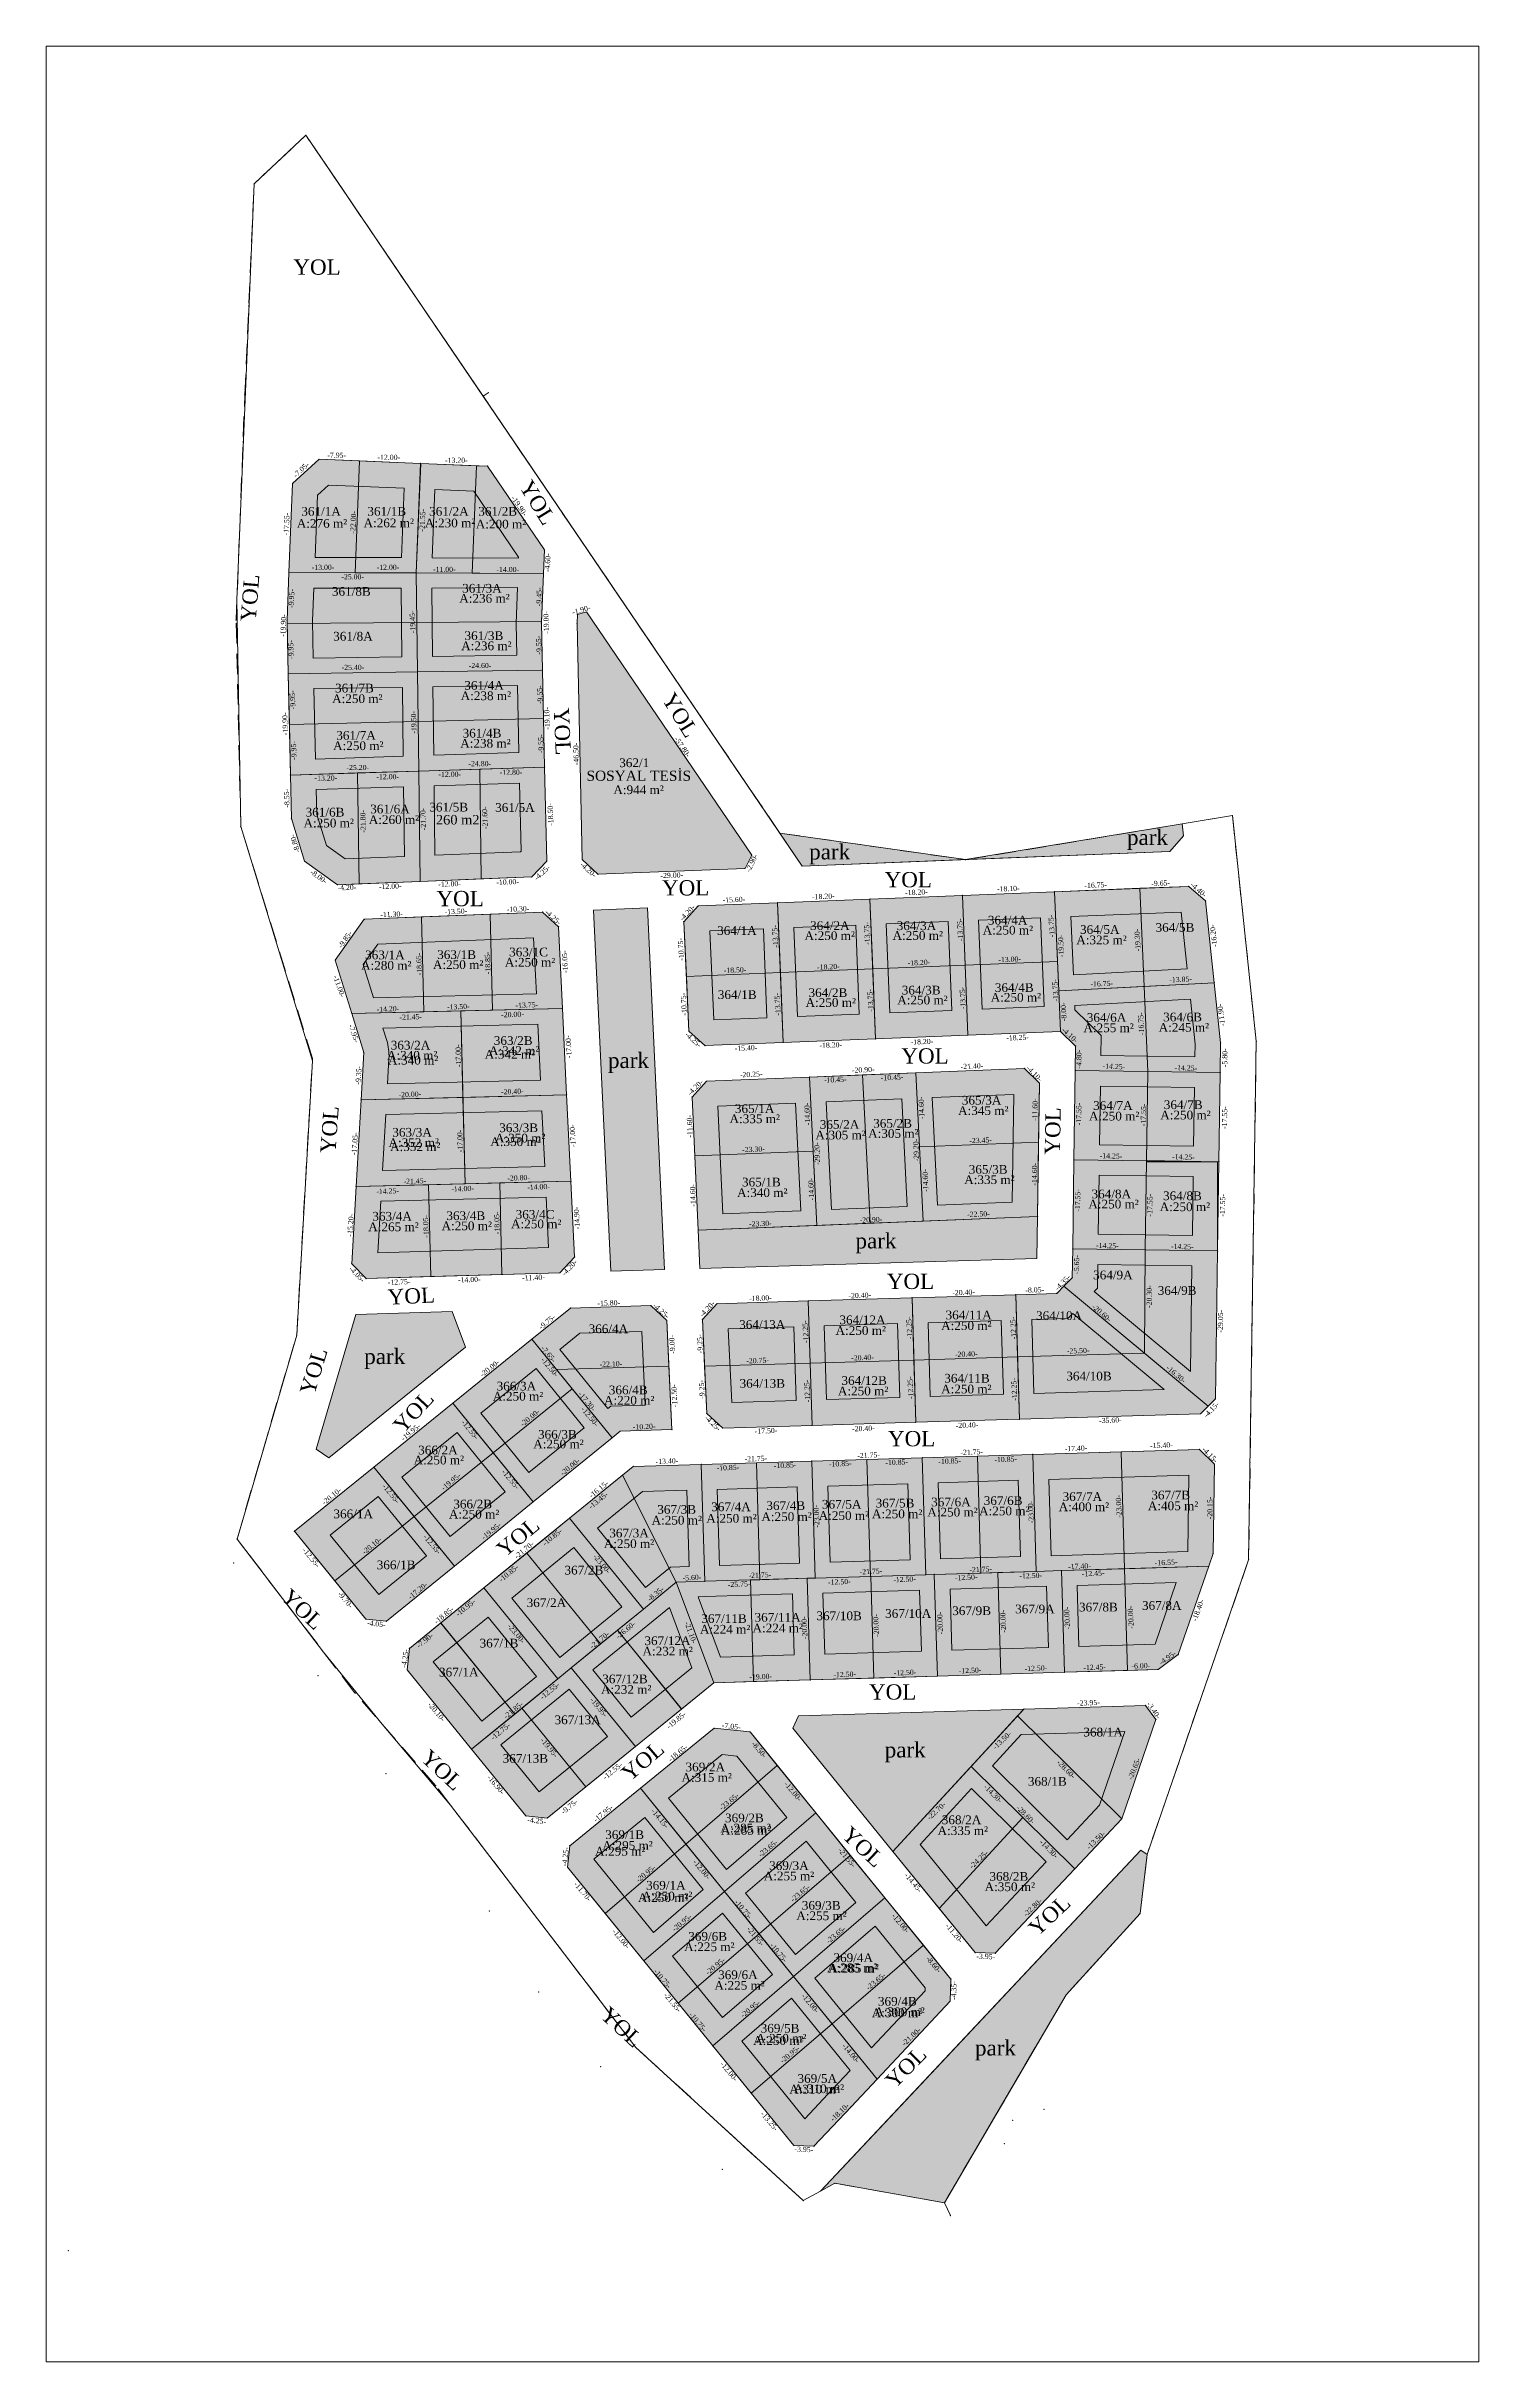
# Model space of a CAD drawing. Header units: millimetres. Extents: x 566284 to 574062, y 4517236 to 4521877.
# Drawn here: x 572009.1 to 572290.8, y 4517973.9 to 4518429.1 of the extents above; entities that cross this region are included whole.
import ezdxf

# ---------------------------------------------------------------- set-up
doc = ezdxf.new("R2010")
doc.units = ezdxf.units.MM
doc.layers.get('0').update_dxf_attribs({"color": 5, "lineweight": 0})
for name, color, linetype, lineweight in [('1_UYG_DISI', 6, 'Continuous', 0), ('DETAY_SNR_PAFTA', 251, 'Continuous', 0), ('DETAY_YAZI_PAFTA', 1, 'Continuous', 0), ('NKOT', 1, 'Continuous', 0), ('NOKTA_PARSEL_YENI', 18, 'Continuous', 0), ('SNRTIP_GECERLI', 30, 'Continuous', 0), ('YAPI OTURUM SINIRI', 253, 'Continuous', 0), ('yazı', 8, 'Continuous', 20), ('yeni', 4, 'Continuous', 0)]:
    doc.layers.add(name, color=color, linetype=linetype, lineweight=lineweight)
doc.styles.get("Standard").update_dxf_attribs({"font": 'TimesNewRoman.ttf'})

# ---------------------------------------------------------------- blocks, each defined once
blk = doc.blocks.new('çizim')
at = {"color": 18, "true_color": 0x000000}
blk.add_lwpolyline([(7.06, -8.68), (11, -8.82), (26.62, 7.79), (16.44, 17.84), (0, 0), (7.06, -8.68), (11, -8.82)], close=True, dxfattribs=at)

msp = doc.modelspace()

# ---------------------------------------------------------------- hatches: boundary and pattern name
h = msp.add_hatch(color=3)
h.dxf.hatch_style = 1
h.paths.add_polyline_path([(572115.35, 4518317.89), (572113.54, 4518317.38), (572113.47, 4518315.68), (572114.51, 4518269.19), (572117.57, 4518266.31), (572146.53, 4518267.47), (572147.84, 4518270.07)])
h = msp.add_hatch(color=3)
h.dxf.hatch_style = 1
h.paths.add_polyline_path([(572153.35, 4518274.42), (572157.77, 4518267.92), (572189.84, 4518269.2)])
h = msp.add_hatch(color=3)
h.dxf.hatch_style = 1
h.paths.add_polyline_path([(572232.71, 4518273.9), (572232.47, 4518276.21), (572231.3, 4518276.02), (572189.88, 4518269.2), (572230.03, 4518270.8)])
h = msp.add_hatch(color=3)
h.dxf.hatch_style = 1
h.paths.add_polyline_path([(572127.33, 4518259.7), (572116.69, 4518259.27), (572120.12, 4518188.27), (572130.66, 4518188.59)])
h = msp.add_hatch(color=1)
h.dxf.hatch_style = 1
h.paths.add_polyline_path([(572239.69, 4518209.8), (572225.44, 4518210), (572225.18, 4518192.45), (572239.43, 4518192.26)])
h = msp.add_hatch(color=3)
h.dxf.hatch_style = 1
h.paths.add_polyline_path([(572204.03, 4518199.02), (572137.3, 4518196.36), (572137.65, 4518188.8), (572203.91, 4518190.79)])
h = msp.add_hatch(color=3)
h.dxf.hatch_style = 1
h.paths.add_polyline_path([(572088.91, 4518180.33), (572069.95, 4518179.76), (572062.19, 4518153.26), (572064.68, 4518151.61), (572091.54, 4518173.34)])
h = msp.add_hatch(color=1)
h.dxf.hatch_style = 1
h.paths.add_polyline_path([(572157.01, 4518100.84), (572201.36, 4518102.17), (572201.36, 4518102.17), (572201.36, 4518102.17), (572225.29, 4518102.89), (572227.31, 4518100.14), (572220.59, 4518080.63), (572211.34, 4518070.79), (572195.72, 4518054.17), (572191.77, 4518054.32), (572175.6, 4518074.21), (572155.91, 4518098.42)])
h.paths.add_polyline_path([(572191.07, 4518086.58), (572205.72, 4518072.12), (572193.93, 4518059.58), (572180.93, 4518075.57)], flags=16)
h.paths.add_polyline_path([(572195.14, 4518090.99), (572200.82, 4518097.15), (572221.2, 4518097.76), (572216.21, 4518083.27), (572209.83, 4518076.49)], flags=16)
h.paths.add_polyline_path([(572212.59, 4518096.31), (572221.09, 4518096.31), (572221.09, 4518099), (572212.59, 4518099)], flags=24)
h.paths.add_polyline_path([(572201.68, 4518086.63), (572210.04, 4518086.63), (572210.04, 4518089.32), (572201.68, 4518089.32)], flags=8)
h.paths.add_polyline_path([(572194.12, 4518067.94), (572202.47, 4518067.94), (572202.47, 4518070.63), (572194.12, 4518070.63)], flags=8)
h.paths.add_polyline_path([(572184.75, 4518079.06), (572193.25, 4518079.06), (572193.25, 4518081.75), (572184.75, 4518081.75)], flags=8)
h.paths.add_polyline_path([(572222.81, 4518087.88), (572224.61, 4518092.34), (572223.2, 4518092.91), (572221.39, 4518088.45)], flags=24)
h.paths.add_polyline_path([(572214.2, 4518074.13), (572217.72, 4518077.42), (572216.68, 4518078.53), (572213.16, 4518075.25)], flags=24)
h.paths.add_polyline_path([(572195.75, 4518093.78), (572199.27, 4518097.06), (572198.23, 4518098.18), (572194.71, 4518094.9)], flags=24)
h.paths.add_polyline_path([(572182.81, 4518079.91), (572186.33, 4518083.19), (572185.29, 4518084.31), (572181.77, 4518081.03)], flags=24)
h.paths.add_polyline_path([(572191.17, 4518070.34), (572194.69, 4518073.63), (572193.65, 4518074.74), (572190.13, 4518071.46)], flags=8)
h.paths.add_polyline_path([(572201.76, 4518060.91), (572205.28, 4518064.19), (572204.24, 4518065.31), (572200.72, 4518062.02)], flags=24)
h.paths.add_polyline_path([(572207.36, 4518091.56), (572210.76, 4518088.16), (572211.84, 4518089.24), (572208.44, 4518092.64)], flags=8)
h.paths.add_polyline_path([(572199.41, 4518082.65), (572202.81, 4518079.24), (572203.89, 4518080.32), (572200.49, 4518083.73)], flags=24)
h.paths.add_polyline_path([(572203.97, 4518075.91), (572207.37, 4518072.5), (572208.45, 4518073.58), (572205.05, 4518076.99)], flags=24)
h.paths.add_polyline_path([(572192.99, 4518086.77), (572196.39, 4518083.36), (572197.47, 4518084.44), (572194.07, 4518087.85)], flags=24)
h.paths.add_polyline_path([(572193.19, 4518065.91), (572203.76, 4518065.91), (572203.76, 4518068.54), (572193.19, 4518068.54)], flags=8)
h.paths.add_polyline_path([(572183.93, 4518076.95), (572194.5, 4518076.95), (572194.5, 4518079.57), (572183.93, 4518079.57)], flags=8)
h.paths.add_polyline_path([(572200.8, 4518084.55), (572211.37, 4518084.55), (572211.37, 4518087.18), (572200.8, 4518087.18)], flags=24)
h.paths.add_polyline_path([(572211.54, 4518094.25), (572222.11, 4518094.25), (572222.11, 4518096.87), (572211.54, 4518096.87)], flags=24)
h = msp.add_hatch(color=3)
h.dxf.hatch_style = 1
h.paths.add_polyline_path([(572224.21, 4518061.99), (572225.56, 4518073.59), (572224.37, 4518074.43), (572161.36, 4518007.41), (572164.17, 4518008.96), (572185.73, 4518005.11), (572209.63, 4518045.97)])
at = {"layer": 'DETAY_YAZI_PAFTA'}
h = msp.add_hatch(color=2, dxfattribs=at)
h.dxf.hatch_style = 1
h.paths.add_polyline_path([(572094.33, 4518286.99), (572082.33, 4518286.62), (572082.6, 4518264.92), (572094.59, 4518265.39)])
h = msp.add_hatch(color=10, dxfattribs=at)
h.dxf.hatch_style = 1
h.paths.add_polyline_path([(572107.1, 4518287.39), (572094.33, 4518286.99), (572094.59, 4518265.39), (572104.58, 4518265.79), (572107.51, 4518268.91)])
h = msp.add_hatch(color=256, dxfattribs=at)
h.dxf.hatch_style = 1
h.paths.add_polyline_path([(572109.84, 4518255.99), (572106.69, 4518258.87), (572096.4, 4518258.46), (572096.87, 4518239.6), (572110.61, 4518239.94)])
h = msp.add_hatch(color=256, dxfattribs=at)
h.dxf.hatch_style = 1
h.paths.add_polyline_path([(572152.91, 4518260.72), (572137.32, 4518260.09), (572134.47, 4518256.98), (572134.97, 4518246.24), (572153.46, 4518246.98)])
h = msp.add_hatch(color=256, dxfattribs=at)
h.dxf.hatch_style = 1
h.paths.add_polyline_path([(572153.46, 4518246.98), (572134.97, 4518246.24), (572135.47, 4518235.5), (572138.61, 4518232.62), (572154.01, 4518233.24)])
h = msp.add_hatch(color=1, dxfattribs=at)
h.dxf.hatch_style = 1
h.paths.add_polyline_path([(572225.44, 4518210), (572211.19, 4518210.19), (572210.94, 4518192.65), (572225.18, 4518192.45)])
h = msp.add_hatch(color=256, dxfattribs=at)
h.dxf.hatch_style = 1
h.paths.add_polyline_path([(572084.26, 4518205.27), (572070.03, 4518204.92), (572069.16, 4518189.73), (572071.99, 4518186.83), (572084.71, 4518187.21)])
h = msp.add_hatch(color=256, dxfattribs=at)
h.dxf.hatch_style = 1
h.paths.add_polyline_path([(572098.26, 4518205.62), (572084.26, 4518205.27), (572084.71, 4518187.21), (572098.71, 4518187.63)])
h = msp.add_hatch(color=256, dxfattribs=at)
h.dxf.hatch_style = 1
h.paths.add_polyline_path([(572112.26, 4518205.97), (572098.26, 4518205.62), (572098.71, 4518187.63), (572110.12, 4518187.97), (572112.98, 4518191.06)])
h = msp.add_hatch(color=256, dxfattribs=at)
h.dxf.hatch_style = 1
h.paths.add_polyline_path([(572225.18, 4518192.45), (572210.94, 4518192.65), (572210.85, 4518186.99), (572209.22, 4518185.33), (572225.05, 4518172.16)])
h = msp.add_hatch(color=256, dxfattribs=at)
h.dxf.hatch_style = 1
h.paths.add_polyline_path([(572239.43, 4518192.26), (572225.18, 4518192.45), (572225.05, 4518172.16), (572237.58, 4518161.75), (572239.01, 4518163.2)])
h = msp.add_hatch(color=256, dxfattribs=at)
h.dxf.hatch_style = 1
h.paths.add_polyline_path([(572131.12, 4518178.6), (572127.98, 4518181.5), (572112.18, 4518181.03), (572104.6, 4518174.9), (572109.44, 4518168.94), (572131.54, 4518169.61)])
h = msp.add_hatch(color=1, dxfattribs=at)
h.dxf.hatch_style = 1
h.paths.add_polyline_path([(572158.95, 4518182.43), (572140.98, 4518181.89), (572138.12, 4518178.81), (572138.55, 4518169.57), (572159.32, 4518170.19)])
h = msp.add_hatch(color=1, dxfattribs=at)
h.dxf.hatch_style = 1
h.paths.add_polyline_path([(572179.35, 4518183.05), (572158.95, 4518182.43), (572159.32, 4518170.19), (572179.72, 4518170.8)])
h = msp.add_hatch(color=1, dxfattribs=at)
h.dxf.hatch_style = 1
h.paths.add_polyline_path([(572199.75, 4518183.66), (572179.35, 4518183.05), (572179.72, 4518170.8), (572200.12, 4518171.41)])
h = msp.add_hatch(color=256, dxfattribs=at)
h.dxf.hatch_style = 1
h.paths.add_polyline_path([(572209.22, 4518185.33), (572207.81, 4518183.9), (572199.75, 4518183.66), (572200.12, 4518171.41), (572225.05, 4518172.16)])
h = msp.add_hatch(color=1, dxfattribs=at)
h.dxf.hatch_style = 1
h.paths.add_polyline_path([(572112.51, 4518165.17), (572104.6, 4518174.9), (572089.05, 4518162.32), (572096.96, 4518152.59)])
h = msp.add_hatch(color=10, dxfattribs=at)
h.dxf.hatch_style = 1
h.paths.add_polyline_path([(572131.54, 4518169.61), (572109.44, 4518168.94), (572120.35, 4518155.52), (572121.94, 4518156.81), (572132.13, 4518157.12)])
h = msp.add_hatch(color=1, dxfattribs=at)
h.dxf.hatch_style = 1
h.paths.add_polyline_path([(572159.32, 4518170.19), (572138.55, 4518169.57), (572138.99, 4518160.32), (572142.12, 4518157.42), (572159.69, 4518157.94)])
h = msp.add_hatch(color=1, dxfattribs=at)
h.dxf.hatch_style = 1
h.paths.add_polyline_path([(572179.72, 4518170.8), (572159.32, 4518170.19), (572159.69, 4518157.94), (572180.09, 4518158.56)])
h = msp.add_hatch(color=1, dxfattribs=at)
h.dxf.hatch_style = 1
h.paths.add_polyline_path([(572200.12, 4518171.41), (572179.72, 4518170.8), (572180.09, 4518158.56), (572200.48, 4518159.17)])
h = msp.add_hatch(color=256, dxfattribs=at)
h.dxf.hatch_style = 1
h.paths.add_polyline_path([(572225.05, 4518172.16), (572200.12, 4518171.41), (572200.48, 4518159.17), (572236.1, 4518160.24), (572237.58, 4518161.75)])
h = msp.add_hatch(color=1, dxfattribs=at)
h.dxf.hatch_style = 1
h.paths.add_polyline_path([(572112.51, 4518165.17), (572096.96, 4518152.59), (572104.83, 4518142.91), (572120.35, 4518155.52)])
h = msp.add_hatch(color=1, dxfattribs=at)
h.dxf.hatch_style = 1
h.paths.add_polyline_path([(572096.96, 4518152.59), (572089.05, 4518162.32), (572073.53, 4518149.77), (572081.44, 4518140.04)])
h = msp.add_hatch(color=256, dxfattribs=at)
h.dxf.hatch_style = 1
h.paths.add_polyline_path([(572081.44, 4518140.04), (572073.53, 4518149.77), (572057.91, 4518137.14), (572065.82, 4518127.41)])
h = msp.add_hatch(color=1, dxfattribs=at)
h.dxf.hatch_style = 1
h.paths.add_polyline_path([(572104.83, 4518142.91), (572096.96, 4518152.59), (572081.44, 4518140.04), (572089.35, 4518130.31)])
h = msp.add_hatch(color=4, dxfattribs=at)
h.dxf.hatch_style = 1
h.paths.add_polyline_path([(572137.89, 4518150.29), (572124.51, 4518149.89), (572122.42, 4518148.18), (572132.99, 4518127.13), (572138.58, 4518127.3)])
h = msp.add_hatch(color=1, dxfattribs=at)
h.dxf.hatch_style = 1
h.paths.add_polyline_path([(572148.75, 4518150.61), (572137.89, 4518150.29), (572138.58, 4518127.3), (572147.6, 4518127.57), (572149.44, 4518127.62)])
h = msp.add_hatch(color=1, dxfattribs=at)
h.dxf.hatch_style = 1
h.paths.add_polyline_path([(572159.62, 4518150.94), (572148.75, 4518150.61), (572149.44, 4518127.62), (572158.74, 4518127.9), (572160.31, 4518127.95)])
h = msp.add_hatch(color=1, dxfattribs=at)
h.dxf.hatch_style = 1
h.paths.add_polyline_path([(572170.48, 4518151.27), (572159.62, 4518150.94), (572160.31, 4518127.95), (572171.17, 4518128.28)])
h = msp.add_hatch(color=1, dxfattribs=at)
h.dxf.hatch_style = 1
h.paths.add_polyline_path([(572181.35, 4518151.59), (572170.48, 4518151.27), (572171.17, 4518128.28), (572182.04, 4518128.6)])
h = msp.add_hatch(color=1, dxfattribs=at)
h.dxf.hatch_style = 1
h.paths.add_polyline_path([(572192.21, 4518151.92), (572181.35, 4518151.59), (572182.04, 4518128.6), (572183.73, 4518128.65), (572192.9, 4518128.93)])
h = msp.add_hatch(color=1, dxfattribs=at)
h.dxf.hatch_style = 1
h.paths.add_polyline_path([(572203.08, 4518152.24), (572192.21, 4518151.92), (572192.9, 4518128.93), (572203.77, 4518129.26)])
h = msp.add_hatch(color=1, dxfattribs=at)
h.dxf.hatch_style = 1
h.paths.add_polyline_path([(572220.46, 4518152.77), (572203.08, 4518152.24), (572203.77, 4518129.26), (572208.72, 4518129.4), (572221.15, 4518129.78)])
h = msp.add_hatch(color=1, dxfattribs=at)
h.dxf.hatch_style = 1
h.paths.add_polyline_path([(572238.82, 4518150.31), (572235.85, 4518153.23), (572220.46, 4518152.77), (572221.15, 4518129.78), (572237.7, 4518130.27), (572238.56, 4518132.76)])
h = msp.add_hatch(color=4, dxfattribs=at)
h.dxf.hatch_style = 1
h.paths.add_polyline_path([(572122.42, 4518148.18), (572111.99, 4518139.7), (572126.51, 4518121.85), (572132.99, 4518127.13)])
h = msp.add_hatch(color=256, dxfattribs=at)
h.dxf.hatch_style = 1
h.paths.add_polyline_path([(572081.44, 4518140.04), (572065.82, 4518127.41), (572071.96, 4518119.86), (572075.98, 4518119.45), (572089.35, 4518130.31)])
h = msp.add_hatch(color=1, dxfattribs=at)
h.dxf.hatch_style = 1
h.paths.add_polyline_path([(572111.99, 4518139.7), (572103.57, 4518132.86), (572118.1, 4518114.99), (572121.42, 4518117.69), (572126.51, 4518121.85)])
h = msp.add_hatch(color=1, dxfattribs=at)
h.dxf.hatch_style = 1
h.paths.add_polyline_path([(572103.57, 4518132.86), (572095.15, 4518126.01), (572109.69, 4518108.12), (572112.35, 4518110.3), (572118.1, 4518114.99)])
h = msp.add_hatch(color=1, dxfattribs=at)
h.dxf.hatch_style = 1
h.paths.add_polyline_path([(572132.99, 4518127.13), (572126.51, 4518121.85), (572121.42, 4518117.69), (572134.02, 4518102.19), (572140.35, 4518107.34)])
h = msp.add_hatch(color=1, dxfattribs=at)
h.dxf.hatch_style = 1
h.paths.add_polyline_path([(572147.6, 4518127.57), (572138.58, 4518127.3), (572132.99, 4518127.13), (572140.35, 4518107.34), (572148.2, 4518107.58)])
h = msp.add_hatch(color=1, dxfattribs=at)
h.dxf.hatch_style = 1
h.paths.add_polyline_path([(572158.74, 4518127.9), (572147.6, 4518127.57), (572148.2, 4518107.58), (572159.34, 4518107.91)])
h = msp.add_hatch(color=256, dxfattribs=at)
h.dxf.hatch_style = 1
h.paths.add_polyline_path([(572171.24, 4518128.28), (572160.31, 4518127.95), (572158.74, 4518127.9), (572159.34, 4518107.91), (572171.84, 4518108.29)])
h = msp.add_hatch(color=256, dxfattribs=at)
h.dxf.hatch_style = 1
h.paths.add_polyline_path([(572183.73, 4518128.65), (572182.04, 4518128.6), (572171.24, 4518128.28), (572171.84, 4518108.29), (572184.33, 4518108.66)])
h = msp.add_hatch(color=256, dxfattribs=at)
h.dxf.hatch_style = 1
h.paths.add_polyline_path([(572196.22, 4518129.03), (572192.9, 4518128.93), (572183.73, 4518128.65), (572184.33, 4518108.66), (572196.82, 4518109.04)])
h = msp.add_hatch(color=1, dxfattribs=at)
h.dxf.hatch_style = 1
h.paths.add_polyline_path([(572208.72, 4518129.4), (572203.77, 4518129.26), (572196.22, 4518129.03), (572196.82, 4518109.04), (572209.32, 4518109.41)])
h = msp.add_hatch(color=256, dxfattribs=at)
h.dxf.hatch_style = 1
h.paths.add_polyline_path([(572221.15, 4518129.78), (572208.72, 4518129.4), (572209.32, 4518109.41), (572221.75, 4518109.79)])
h = msp.add_hatch(color=1, dxfattribs=at)
h.dxf.hatch_style = 1
h.paths.add_polyline_path([(572237.7, 4518130.27), (572221.15, 4518129.78), (572221.75, 4518109.79), (572227.73, 4518109.97), (572231.71, 4518112.89)])
h = msp.add_hatch(color=1, dxfattribs=at)
h.dxf.hatch_style = 1
h.paths.add_polyline_path([(572095.15, 4518126.01), (572086.66, 4518119.11), (572101.22, 4518101.21), (572109.69, 4518108.12)])
h = msp.add_hatch(color=1, dxfattribs=at)
h.dxf.hatch_style = 1
h.paths.add_polyline_path([(572086.66, 4518119.11), (572080.51, 4518114.1), (572080.07, 4518109.88), (572092.74, 4518094.3), (572101.22, 4518101.21)])
h = msp.add_hatch(color=1, dxfattribs=at)
h.dxf.hatch_style = 1
h.paths.add_polyline_path([(572121.42, 4518117.69), (572112.35, 4518110.3), (572124.94, 4518094.81), (572134.02, 4518102.19)])
h = msp.add_hatch(color=1, dxfattribs=at)
h.dxf.hatch_style = 1
h.paths.add_polyline_path([(572112.35, 4518110.3), (572109.69, 4518108.12), (572102.63, 4518102.36), (572115.2, 4518086.9), (572124.94, 4518094.81)])
h = msp.add_hatch(color=1, dxfattribs=at)
h.dxf.hatch_style = 1
h.paths.add_polyline_path([(572102.63, 4518102.36), (572092.74, 4518094.3), (572103.41, 4518081.18), (572107.63, 4518080.74), (572115.2, 4518086.9)])
h = msp.add_hatch(color=1, dxfattribs=at)
h.dxf.hatch_style = 1
h.paths.add_polyline_path([(572220.59, 4518080.63), (572200.12, 4518100.83), (572190.97, 4518090.89), (572211.34, 4518070.79)])
h = msp.add_hatch(color=1, dxfattribs=at)
h.dxf.hatch_style = 1
h.paths.add_polyline_path([(572227.31, 4518100.14), (572225.29, 4518102.89), (572201.36, 4518102.17), (572200.12, 4518100.83), (572220.59, 4518080.63)])
h = msp.add_hatch(color=256, dxfattribs=at)
h.dxf.hatch_style = 1
h.paths.add_polyline_path([(572152.85, 4518091.09), (572147.49, 4518097.68), (572140.45, 4518098.4), (572125.97, 4518086.63), (572134.89, 4518075.65)])
h = msp.add_hatch(color=1, dxfattribs=at)
h.dxf.hatch_style = 1
h.paths.add_polyline_path([(572160.42, 4518081.77), (572152.85, 4518091.09), (572134.89, 4518075.65), (572142.46, 4518066.34)])
h = msp.add_hatch(color=10, dxfattribs=at)
h.dxf.hatch_style = 1
h.paths.add_polyline_path([(572201.15, 4518080.84), (572190.97, 4518090.89), (572175.6, 4518074.21), (572184.71, 4518063)])
h = msp.add_hatch(color=1, dxfattribs=at)
h.dxf.hatch_style = 1
h.paths.add_polyline_path([(572134.89, 4518075.65), (572125.97, 4518086.63), (572112.05, 4518075.31), (572111.61, 4518071.09), (572119, 4518062)])
h = msp.add_hatch(color=4, dxfattribs=at)
h.dxf.hatch_style = 1
h.paths.add_polyline_path([(572167.21, 4518073.42), (572160.42, 4518081.77), (572142.46, 4518066.34), (572149.26, 4518057.98)])
h = msp.add_hatch(color=1, dxfattribs=at)
h.dxf.hatch_style = 1
h.paths.add_polyline_path([(572211.34, 4518070.79), (572201.15, 4518080.84), (572184.71, 4518063), (572191.77, 4518054.32), (572195.72, 4518054.17)])
h = msp.add_hatch(color=1, dxfattribs=at)
h.dxf.hatch_style = 1
h.paths.add_polyline_path([(572142.46, 4518066.34), (572134.89, 4518075.65), (572119, 4518062), (572126.58, 4518052.69)])
h = msp.add_hatch(color=4, dxfattribs=at)
h.dxf.hatch_style = 1
h.paths.add_polyline_path([(572174.01, 4518065.06), (572167.21, 4518073.42), (572149.26, 4518057.98), (572156.05, 4518049.63)])
h = msp.add_hatch(color=10, dxfattribs=at)
h.dxf.hatch_style = 1
h.paths.add_polyline_path([(572142.46, 4518066.34), (572126.58, 4518052.69), (572133.37, 4518044.33), (572149.26, 4518057.98)])
h = msp.add_hatch(color=4, dxfattribs=at)
h.dxf.hatch_style = 1
h.paths.add_polyline_path([(572181.58, 4518055.75), (572174.01, 4518065.06), (572156.05, 4518049.63), (572163.62, 4518040.31)])
h = msp.add_hatch(color=10, dxfattribs=at)
h.dxf.hatch_style = 1
h.paths.add_polyline_path([(572156.05, 4518049.63), (572149.26, 4518057.98), (572133.37, 4518044.33), (572140.17, 4518035.97)])
h = msp.add_hatch(color=2, dxfattribs=at)
h.dxf.hatch_style = 1
h.paths.add_polyline_path([(572187, 4518049.09), (572181.58, 4518055.75), (572163.62, 4518040.31), (572172.46, 4518029.44), (572186.84, 4518044.73)])
h = msp.add_hatch(color=2, dxfattribs=at)
h.dxf.hatch_style = 1
h.paths.add_polyline_path([(572163.62, 4518040.31), (572156.05, 4518049.63), (572140.17, 4518035.97), (572147.74, 4518026.66)])
h = msp.add_hatch(color=2, dxfattribs=at)
h.dxf.hatch_style = 1
h.paths.add_polyline_path([(572163.62, 4518040.31), (572147.74, 4518026.66), (572150.04, 4518023.83), (572156.1, 4518016.38), (572160.05, 4518016.23), (572167.35, 4518024), (572172.46, 4518029.44)])
at = {"layer": 'yeni'}
h = msp.add_hatch(color=1, dxfattribs=at)
h.dxf.hatch_style = 1
h.paths.add_polyline_path([(572070.69, 4518347.6), (572062.76, 4518347.92), (572057.55, 4518343.13), (572056.83, 4518325.62), (572069.84, 4518325.59)])
h = msp.add_hatch(color=1, dxfattribs=at)
h.dxf.hatch_style = 1
h.paths.add_polyline_path([(572082.68, 4518347.1), (572070.69, 4518347.6), (572069.84, 4518325.59), (572081.85, 4518325.56)])
h = msp.add_hatch(color=10, dxfattribs=at)
h.dxf.hatch_style = 1
h.paths.add_polyline_path([(572093.73, 4518346.64), (572082.74, 4518347.1), (572081.85, 4518325.56), (572092.86, 4518325.52)])
h = msp.add_hatch(color=10, dxfattribs=at)
h.dxf.hatch_style = 1
h.paths.add_polyline_path([(572095.88, 4518346.56), (572093.73, 4518346.64), (572092.86, 4518325.52), (572106.87, 4518325.47), (572107.06, 4518330.1)])
h = msp.add_hatch(color=1, dxfattribs=at)
h.dxf.hatch_style = 1
h.paths.add_polyline_path([(572081.85, 4518325.56), (572056.83, 4518325.62), (572056.44, 4518316.22), (572056.46, 4518315.65), (572081.97, 4518315.83)])
h = msp.add_hatch(color=1, dxfattribs=at)
h.dxf.hatch_style = 1
h.paths.add_polyline_path([(572106.87, 4518325.47), (572081.85, 4518325.56), (572081.97, 4518315.83), (572106.48, 4518316.01)])
h = msp.add_hatch(color=1, dxfattribs=at)
h.dxf.hatch_style = 1
h.paths.add_polyline_path([(572081.97, 4518315.83), (572056.46, 4518315.65), (572056.68, 4518305.74), (572082.09, 4518306.11)])
h = msp.add_hatch(color=1, dxfattribs=at)
h.dxf.hatch_style = 1
h.paths.add_polyline_path([(572106.47, 4518315.75), (572106.48, 4518316.01), (572081.97, 4518315.83), (572082.09, 4518306.11), (572106.67, 4518306.47)])
h = msp.add_hatch(color=10, dxfattribs=at)
h.dxf.hatch_style = 1
h.paths.add_polyline_path([(572082.09, 4518306.11), (572056.68, 4518305.74), (572056.9, 4518295.77), (572082.21, 4518296.36)])
h = msp.add_hatch(color=1, dxfattribs=at)
h.dxf.hatch_style = 1
h.paths.add_polyline_path([(572106.67, 4518306.47), (572082.09, 4518306.11), (572082.21, 4518296.36), (572106.89, 4518296.92)])
h = msp.add_hatch(color=4, dxfattribs=at)
h.dxf.hatch_style = 1
h.paths.add_polyline_path([(572082.21, 4518296.36), (572056.9, 4518295.77), (572057.12, 4518285.81), (572082.33, 4518286.62)])
h = msp.add_hatch(color=1, dxfattribs=at)
h.dxf.hatch_style = 1
h.paths.add_polyline_path([(572106.89, 4518296.92), (572082.21, 4518296.36), (572082.33, 4518286.62), (572107.1, 4518287.39)])
h = msp.add_hatch(color=1, dxfattribs=at)
h.dxf.hatch_style = 1
h.paths.add_polyline_path([(572070.33, 4518286.23), (572057.12, 4518285.81), (572057.31, 4518277.25), (572059.91, 4518268.86), (572066.4, 4518264.27), (572070.6, 4518264.44)])
h = msp.add_hatch(color=1, dxfattribs=at)
h.dxf.hatch_style = 1
h.paths.add_polyline_path([(572082.33, 4518286.62), (572070.33, 4518286.23), (572070.6, 4518264.44), (572082.6, 4518264.92)])
h = msp.add_hatch(color=10, dxfattribs=at)
h.dxf.hatch_style = 1
h.paths.add_polyline_path([(572224.12, 4518263.56), (572207.36, 4518262.89), (572208.22, 4518243.38), (572224.97, 4518244.26)])
h = msp.add_hatch(color=1, dxfattribs=at)
h.dxf.hatch_style = 1
h.paths.add_polyline_path([(572237.08, 4518261.08), (572233.77, 4518263.94), (572224.12, 4518263.56), (572224.97, 4518244.26), (572238.78, 4518244.99)])
h = msp.add_hatch(color=1, dxfattribs=at)
h.dxf.hatch_style = 1
h.paths.add_polyline_path([(572171.08, 4518261.44), (572152.91, 4518260.72), (572153.46, 4518246.98), (572171.63, 4518247.7)])
h = msp.add_hatch(color=1, dxfattribs=at)
h.dxf.hatch_style = 1
h.paths.add_polyline_path([(572189.25, 4518262.17), (572171.08, 4518261.44), (572171.63, 4518247.7), (572189.8, 4518248.43)])
h = msp.add_hatch(color=1, dxfattribs=at)
h.dxf.hatch_style = 1
h.paths.add_polyline_path([(572207.36, 4518262.89), (572189.25, 4518262.17), (572189.8, 4518248.43), (572207.96, 4518249.15)])
h = msp.add_hatch(color=1, dxfattribs=at)
h.dxf.hatch_style = 1
h.paths.add_polyline_path([(572082.91, 4518257.92), (572071.62, 4518257.47), (572065.93, 4518249.43), (572069.19, 4518238.91), (572083.37, 4518239.26)])
h = msp.add_hatch(color=1, dxfattribs=at)
h.dxf.hatch_style = 1
h.paths.add_polyline_path([(572096.4, 4518258.46), (572082.91, 4518257.92), (572083.37, 4518239.26), (572096.87, 4518239.6)])
h = msp.add_hatch(color=1, dxfattribs=at)
h.dxf.hatch_style = 1
h.paths.add_polyline_path([(572171.63, 4518247.7), (572153.46, 4518246.98), (572154.01, 4518233.24), (572172.18, 4518233.96)])
h = msp.add_hatch(color=1, dxfattribs=at)
h.dxf.hatch_style = 1
h.paths.add_polyline_path([(572189.8, 4518248.43), (572171.63, 4518247.7), (572172.18, 4518233.96), (572190.35, 4518234.69)])
h = msp.add_hatch(color=1, dxfattribs=at)
h.dxf.hatch_style = 1
h.paths.add_polyline_path([(572208.22, 4518243.38), (572207.96, 4518249.15), (572189.8, 4518248.43), (572190.35, 4518234.69), (572208.57, 4518235.41)])
h = msp.add_hatch(color=1, dxfattribs=at)
h.dxf.hatch_style = 1
h.paths.add_polyline_path([(572224.97, 4518244.26), (572208.22, 4518243.38), (572208.57, 4518235.41), (572211.52, 4518232.53), (572211.45, 4518227.74), (572225.7, 4518227.54)])
h = msp.add_hatch(color=1, dxfattribs=at)
h.dxf.hatch_style = 1
h.paths.add_polyline_path([(572238.78, 4518244.99), (572224.97, 4518244.26), (572225.7, 4518227.54), (572239.95, 4518227.34), (572240.03, 4518233.16)])
h = msp.add_hatch(color=1, dxfattribs=at)
h.dxf.hatch_style = 1
h.paths.add_polyline_path([(572090.61, 4518239.44), (572069.19, 4518238.91), (572071.54, 4518231.3), (572071, 4518221.95), (572091.04, 4518222.45)])
h = msp.add_hatch(color=1, dxfattribs=at)
h.dxf.hatch_style = 1
h.paths.add_polyline_path([(572110.61, 4518239.94), (572090.61, 4518239.44), (572091.04, 4518222.45), (572111.43, 4518222.95)])
h = msp.add_hatch(color=1, dxfattribs=at)
h.dxf.hatch_style = 1
h.paths.add_polyline_path([(572180.08, 4518227.27), (572169.63, 4518226.86), (572171.09, 4518197.71), (572181.53, 4518198.12)])
h = msp.add_hatch(color=1, dxfattribs=at)
h.dxf.hatch_style = 1
h.paths.add_polyline_path([(572204.41, 4518225.25), (572201.46, 4518228.13), (572180.08, 4518227.27), (572180.81, 4518212.7), (572204.24, 4518213.63)])
h = msp.add_hatch(color=1, dxfattribs=at)
h.dxf.hatch_style = 1
h.paths.add_polyline_path([(572225.7, 4518227.54), (572211.45, 4518227.74), (572211.19, 4518210.19), (572225.44, 4518210)])
h = msp.add_hatch(color=1, dxfattribs=at)
h.dxf.hatch_style = 1
h.paths.add_polyline_path([(572239.95, 4518227.34), (572225.7, 4518227.54), (572225.44, 4518210.01), (572239.69, 4518209.8)])
h = msp.add_hatch(color=1, dxfattribs=at)
h.dxf.hatch_style = 1
h.paths.add_polyline_path([(572091.04, 4518222.45), (572071, 4518221.95), (572070.03, 4518204.92), (572091.46, 4518205.45)])
h = msp.add_hatch(color=1, dxfattribs=at)
h.dxf.hatch_style = 1
h.paths.add_polyline_path([(572111.43, 4518222.95), (572091.04, 4518222.45), (572091.46, 4518205.45), (572112.26, 4518205.97)])
h = msp.add_hatch(color=1, dxfattribs=at)
h.dxf.hatch_style = 1
h.paths.add_polyline_path([(572159.19, 4518226.44), (572138.93, 4518225.63), (572136.08, 4518222.51), (572136.62, 4518210.94), (572159.92, 4518211.87)])
h = msp.add_hatch(color=10, dxfattribs=at)
h.dxf.hatch_style = 1
h.paths.add_polyline_path([(572169.63, 4518226.86), (572159.19, 4518226.44), (572160.65, 4518197.29), (572171.09, 4518197.71)])
h = msp.add_hatch(color=1, dxfattribs=at)
h.dxf.hatch_style = 1
h.paths.add_polyline_path([(572204.24, 4518213.63), (572180.81, 4518212.7), (572181.53, 4518198.12), (572204.03, 4518199.02)])
h = msp.add_hatch(color=1, dxfattribs=at)
h.dxf.hatch_style = 1
h.paths.add_polyline_path([(572159.92, 4518211.87), (572136.62, 4518210.94), (572137.3, 4518196.36), (572160.65, 4518197.29)])

# ---------------------------------------------------------------- linework, layer by layer
at = {"color": 18, "true_color": 0x000000}
for points in [[(572060.14, 4518411.62), (572157.77, 4518267.92), (572230.03, 4518270.8), (572232.71, 4518273.9), (572232.47, 4518276.21), (572242.35, 4518277.84), (572247.04, 4518233.48), (572245.54, 4518131.54), (572225.56, 4518073.59), (572224.37, 4518074.43), (572161.36, 4518007.41), (572157.96, 4518005.53), (572125.03, 4518035.66), (572099.52, 4518069.02), (572088.59, 4518083.32), (572075.17, 4518099.21), (572063.64, 4518113.4), (572046.61, 4518135.62), (572058.34, 4518175.72), (572061.43, 4518229.63), (572047.35, 4518275.69), (572046.59, 4518320.31), (572049.98, 4518402.06), (572060.14, 4518411.62)], [(572127.33, 4518259.7), (572116.69, 4518259.27), (572120.12, 4518188.27), (572130.66, 4518188.59), (572127.33, 4518259.7)], [(572204.03, 4518199.02), (572137.3, 4518196.36), (572137.65, 4518188.8), (572203.91, 4518190.79), (572204.03, 4518199.02)], [(572069.95, 4518179.76), (572088.91, 4518180.33), (572091.54, 4518173.34), (572064.68, 4518151.61), (572062.19, 4518153.26), (572069.95, 4518179.76)], [(572201.36, 4518102.17), (572157.02, 4518100.84), (572155.91, 4518098.42), (572175.6, 4518074.21), (572201.36, 4518102.17)], [(572201.15, 4518080.84), (572211.34, 4518070.79), (572195.72, 4518054.17), (572191.77, 4518054.32), (572184.71, 4518063), (572201.15, 4518080.84)], [(572225.56, 4518073.59), (572224.37, 4518074.43), (572161.36, 4518007.41), (572164.17, 4518008.96), (572185.73, 4518005.11), (572209.63, 4518045.97), (572224.21, 4518061.99), (572225.56, 4518073.59), (572224.37, 4518074.43)]]:
    msp.add_lwpolyline(points, dxfattribs=at)
at = {"layer": '1_UYG_DISI', "color": 18, "lineweight": 0, "true_color": 0x000000}
for p, q in [((572058.72, 4518410.28), (572060.14, 4518411.62)), ((572060.87, 4518410.54), (572060.14, 4518411.62)), ((572049.98, 4518402.06), (572052.89, 4518404.8)), ((572054.35, 4518406.17), (572057.26, 4518408.91)), ((572064.24, 4518405.58), (572061.99, 4518408.89)), ((572049.74, 4518396.58), (572049.91, 4518400.57)), ((572067.61, 4518400.61), (572065.36, 4518403.92)), ((572070.98, 4518395.65), (572068.74, 4518398.96)), ((572049.47, 4518390.58), (572049.65, 4518394.58)), ((572074.36, 4518390.69), (572072.11, 4518394)), ((572049.21, 4518384.59), (572049.38, 4518388.58)), ((572077.73, 4518385.73), (572075.48, 4518389.03)), ((572048.94, 4518378.59), (572049.12, 4518382.59)), ((572081.1, 4518380.76), (572078.85, 4518384.07)), ((572084.47, 4518375.8), (572082.22, 4518379.11)), ((572048.67, 4518372.6), (572048.85, 4518376.59)), ((572087.84, 4518370.84), (572085.59, 4518374.15)), ((572048.41, 4518366.6), (572048.59, 4518370.6)), ((572091.21, 4518365.87), (572088.97, 4518369.18)), ((572048.14, 4518360.61), (572048.32, 4518364.61)), ((572094.59, 4518360.91), (572092.34, 4518364.22)), ((572048.05, 4518358.28), (572048.14, 4518360.61)), ((572096.03, 4518358.79), (572094.59, 4518360.91)), ((572047.82, 4518352.29), (572047.98, 4518356.29)), ((572099.4, 4518353.82), (572097.15, 4518357.13)), ((572047.59, 4518346.29), (572047.74, 4518350.29)), ((572102.77, 4518348.86), (572100.52, 4518352.17)), ((572106.14, 4518343.9), (572103.9, 4518347.21)), ((572047.36, 4518340.3), (572047.51, 4518344.29)), ((572109.52, 4518338.94), (572107.27, 4518342.24)), ((572047.13, 4518334.3), (572047.28, 4518338.3)), ((572112.89, 4518333.97), (572110.64, 4518337.28)), ((572046.9, 4518328.31), (572047.05, 4518332.3)), ((572116.26, 4518329.01), (572114.01, 4518332.32)), ((572119.63, 4518324.05), (572117.38, 4518327.36)), ((572046.67, 4518322.31), (572046.82, 4518326.31)), ((572046.44, 4518316.32), (572046.59, 4518320.31)), ((572123, 4518319.08), (572120.75, 4518322.39)), ((572046.54, 4518311.68), (572046.45, 4518315.68)), ((572126.37, 4518314.12), (572124.13, 4518317.43)), ((572046.68, 4518305.68), (572046.59, 4518309.68)), ((572129.75, 4518309.16), (572127.5, 4518312.47)), ((572133.12, 4518304.19), (572130.87, 4518307.5)), ((572046.81, 4518299.69), (572046.72, 4518303.69)), ((572136.49, 4518299.23), (572134.24, 4518302.54)), ((572046.94, 4518293.69), (572046.85, 4518297.69)), ((572139.86, 4518294.27), (572137.61, 4518297.58)), ((572047.08, 4518287.69), (572046.99, 4518291.69)), ((572143.23, 4518289.31), (572140.99, 4518292.61)), ((572146.6, 4518284.34), (572144.36, 4518287.65)), ((572047.21, 4518281.69), (572047.12, 4518285.69)), ((572149.98, 4518279.38), (572147.73, 4518282.69)), ((572047.35, 4518275.69), (572047.26, 4518279.69)), ((572153.35, 4518274.42), (572151.1, 4518277.73)), ((572237.22, 4518276.99), (572241.16, 4518277.65)), ((572242.35, 4518277.84), (572242.77, 4518273.86)), ((572049.05, 4518270.2), (572047.86, 4518274.02)), ((572153.35, 4518274.42), (572157.31, 4518273.85)), ((572157.77, 4518267.92), (572153.35, 4518274.42, 96.96)), ((572159.29, 4518273.57), (572163.25, 4518273)), ((572165.23, 4518272.72), (572169.19, 4518272.15)), ((572207.62, 4518272.12), (572211.56, 4518272.77)), ((572213.54, 4518273.09), (572217.48, 4518273.74)), ((572219.46, 4518274.07), (572223.4, 4518274.72)), ((572225.38, 4518275.04), (572229.32, 4518275.69)), ((572230.03, 4518270.8), (572232.71, 4518273.9)), ((572231.3, 4518276.02), (572235.24, 4518276.67)), ((572232.71, 4518273.9), (572232.47, 4518276.21)), ((572050.82, 4518264.47), (572049.64, 4518268.29)), ((572157.77, 4518267.92), (572230.03, 4518270.8)), ((572171.17, 4518271.87), (572175.13, 4518271.3)), ((572177.11, 4518271.02), (572181.07, 4518270.45)), ((572183.05, 4518270.17), (572187.01, 4518269.6)), ((572188.99, 4518269.32), (572189.86, 4518269.19)), ((572189.86, 4518269.19), (572193.8, 4518269.84)), ((572195.78, 4518270.17), (572199.72, 4518270.82)), ((572201.7, 4518271.14), (572205.64, 4518271.79)), ((572242.98, 4518271.87), (572243.4, 4518267.9)), ((572243.61, 4518265.91), (572244.03, 4518261.93)), ((572052.59, 4518258.73), (572051.41, 4518262.56)), ((572127.33, 4518259.7), (572116.69, 4518259.27)), ((572116.69, 4518259.27), (572120.12, 4518188.27)), ((572130.66, 4518188.59), (572127.33, 4518259.7)), ((572244.24, 4518259.94), (572244.66, 4518255.96)), ((572054.36, 4518253), (572053.18, 4518256.82)), ((572056.14, 4518247.27), (572054.95, 4518251.09)), ((572244.87, 4518253.97), (572245.29, 4518250)), ((572057.91, 4518241.54), (572056.73, 4518245.36)), ((572245.5, 4518248.01), (572245.92, 4518244.03)), ((572246.13, 4518242.04), (572246.55, 4518238.06)), ((572059.68, 4518235.8), (572058.5, 4518239.63)), ((572246.76, 4518236.07), (572247.04, 4518233.48)), ((572061.45, 4518230.07), (572060.27, 4518233.89)), ((572247.04, 4518233.48), (572246.98, 4518229.48)), ((572061.08, 4518223.64), (572061.31, 4518227.63)), ((572061.43, 4518229.63), (572061.45, 4518230.07)), ((572246.95, 4518227.48), (572246.89, 4518223.48)), ((572060.74, 4518217.65), (572060.97, 4518221.64)), ((572246.86, 4518221.48), (572246.8, 4518217.48)), ((572060.4, 4518211.66), (572060.63, 4518215.65)), ((572246.77, 4518215.48), (572246.72, 4518211.48)), ((572060.06, 4518205.67), (572060.28, 4518209.66)), ((572246.69, 4518209.48), (572246.63, 4518205.48)), ((572059.71, 4518199.68), (572059.94, 4518203.67)), ((572246.6, 4518203.48), (572246.54, 4518199.48)), ((572059.37, 4518193.69), (572059.6, 4518197.68)), ((572137.65, 4518188.8), (572137.3, 4518196.36)), ((572204.03, 4518199.02), (572203.91, 4518190.79)), ((572246.51, 4518197.48), (572246.45, 4518193.48)), ((572059.03, 4518187.7), (572059.26, 4518191.69)), ((572203.91, 4518190.79), (572137.65, 4518188.8)), ((572246.42, 4518191.48), (572246.36, 4518187.48)), ((572120.12, 4518188.27), (572130.66, 4518188.59)), ((572058.69, 4518181.71), (572058.91, 4518185.7)), ((572246.33, 4518185.49), (572246.28, 4518181.49)), ((572058.34, 4518175.72), (572058.57, 4518179.71)), ((572062.19, 4518153.26), (572069.95, 4518179.76)), ((572069.95, 4518179.76), (572088.91, 4518180.33)), ((572088.91, 4518180.33), (572091.54, 4518173.34)), ((572246.25, 4518179.49), (572246.19, 4518175.49)), ((572056.72, 4518170.17), (572057.84, 4518174.01)), ((572091.54, 4518173.34), (572064.68, 4518151.61)), ((572246.16, 4518173.49), (572246.1, 4518169.49)), ((572055.03, 4518164.41), (572056.16, 4518168.25)), ((572246.07, 4518167.49), (572246.01, 4518163.49)), ((572053.35, 4518158.65), (572054.47, 4518162.49)), ((572245.98, 4518161.49), (572245.92, 4518157.49)), ((572051.66, 4518152.89), (572052.79, 4518156.73)), ((572245.89, 4518155.49), (572245.84, 4518151.49)), ((572049.98, 4518147.13), (572051.1, 4518150.97)), ((572064.68, 4518151.61), (572062.19, 4518153.26)), ((572245.81, 4518149.49), (572245.75, 4518145.49)), ((572048.29, 4518141.37), (572049.42, 4518145.21)), ((572245.72, 4518143.49), (572245.66, 4518139.49)), ((572046.61, 4518135.62), (572047.73, 4518139.45)), ((572245.63, 4518137.49), (572245.57, 4518133.49)), ((572047.82, 4518134.04), (572046.61, 4518135.62)), ((572051.47, 4518129.28), (572049.04, 4518132.45)), ((572245.54, 4518131.54), (572244.24, 4518127.76)), ((572055.12, 4518124.51), (572052.69, 4518127.69)), ((572058.77, 4518119.75), (572056.34, 4518122.93)), ((572243.59, 4518125.87), (572242.28, 4518122.09)), ((572062.42, 4518114.99), (572059.99, 4518118.17)), ((572241.63, 4518120.2), (572240.33, 4518116.42)), ((572066.07, 4518110.23), (572063.64, 4518113.4)), ((572239.68, 4518114.52), (572238.37, 4518110.74)), ((572069.72, 4518105.47), (572067.29, 4518108.64)), ((572237.72, 4518108.85), (572236.42, 4518105.07)), ((572069.92, 4518105.25), (572069.72, 4518105.47)), ((572073.85, 4518100.72), (572071.23, 4518103.74)), ((572155.91, 4518098.42), (572157.01, 4518100.84)), ((572157.01, 4518100.84), (572201.36, 4518102.17)), ((572190.97, 4518090.89), (572201.36, 4518102.17)), ((572235.77, 4518103.18), (572234.46, 4518099.4)), ((572077.79, 4518096.2), (572075.17, 4518099.21)), ((572175.6, 4518074.21), (572155.91, 4518098.42)), ((572233.81, 4518097.51), (572232.51, 4518093.73)), ((572081.73, 4518091.67), (572079.11, 4518094.69)), ((572190.97, 4518090.89), (572175.6, 4518074.21)), ((572231.85, 4518091.84), (572230.55, 4518088.05)), ((572085.67, 4518087.14), (572083.04, 4518090.16)), ((572088.59, 4518083.32), (572086.16, 4518086.5)), ((572229.9, 4518086.16), (572228.59, 4518082.38)), ((572092.23, 4518078.56), (572089.8, 4518081.74)), ((572095.88, 4518073.79), (572093.45, 4518076.97)), ((572227.94, 4518080.49), (572226.64, 4518076.71)), ((572099.52, 4518069.02), (572097.09, 4518072.2)), ((572224.37, 4518074.43), (572177.05, 4518024.1)), ((572225.56, 4518073.59, 152.3), (572224.37, 4518074.43)), ((572225.56, 4518073.59), (572225.1, 4518069.62)), ((572225.99, 4518074.82), (572225.56, 4518073.59)), ((572224.87, 4518067.63), (572224.4, 4518063.66)), ((572103.16, 4518064.26), (572100.74, 4518067.44)), ((572106.81, 4518059.49), (572104.38, 4518062.67)), ((572224.21, 4518061.99), (572221.52, 4518059.03)), ((572110.45, 4518054.72), (572108.02, 4518057.9)), ((572220.17, 4518057.55), (572217.48, 4518054.59)), ((572114.1, 4518049.96), (572111.67, 4518053.13)), ((572216.13, 4518053.11), (572213.44, 4518050.16)), ((572117.74, 4518045.19), (572115.31, 4518048.37)), ((572209.63, 4518045.97), (572207.61, 4518042.52)), ((572212.09, 4518048.68), (572209.63, 4518045.97)), ((572121.38, 4518040.42), (572118.95, 4518043.6)), ((572206.6, 4518040.79), (572204.58, 4518037.34)), ((572125.03, 4518035.66), (572122.6, 4518038.83)), ((572126.97, 4518033.88), (572125.03, 4518035.66)), ((572131.4, 4518029.83), (572128.44, 4518032.53)), ((572203.57, 4518035.61), (572201.55, 4518032.16)), ((572135.82, 4518025.78), (572132.87, 4518028.48)), ((572200.54, 4518030.43), (572198.52, 4518026.98)), ((572140.25, 4518021.73), (572137.3, 4518024.43)), ((572177.05, 4518024.1), (572161.36, 4518007.41)), ((572197.51, 4518025.25), (572195.49, 4518021.8)), ((572144.68, 4518017.68), (572141.73, 4518020.38)), ((572194.48, 4518020.07), (572192.46, 4518016.62)), ((572149.1, 4518013.63), (572146.15, 4518016.33)), ((572191.45, 4518014.89), (572189.43, 4518011.44)), ((572153.53, 4518009.58), (572150.58, 4518012.28)), ((572164.17, 4518008.96), (572160.66, 4518007.03)), ((572168.01, 4518008.27), (572164.17, 4518008.96)), ((572188.42, 4518009.72), (572186.4, 4518006.26)), ((572157.96, 4518005.53), (572155.01, 4518008.23)), ((572158.91, 4518006.06), (572157.96, 4518005.53)), ((572173.92, 4518007.22), (572169.98, 4518007.92)), ((572179.82, 4518006.17), (572175.89, 4518006.87)), ((572185.73, 4518005.11), (572181.79, 4518005.82))]:
    msp.add_line(p, q, dxfattribs=at)
for p in [(572242.35, 4518277.84, 39.79), (572242.35, 4518277.84, 39.79), (572047.35, 4518275.69, 55.33), (572047.35, 4518275.69, 55.33), (572153.35, 4518274.42, 96.96), (572153.35, 4518274.42, 96.96), (572189.86, 4518269.19, 53.1), (572189.86, 4518269.19, 53.1), (572061.45, 4518230.07, 116.48), (572061.45, 4518230.07, 116.48), (572058.34, 4518175.72, 145.96), (572058.34, 4518175.72, 145.96), (572046.61, 4518135.62, 150.87), (572046.61, 4518135.62, 150.87), (572245.54, 4518131.54, 154.69), (572245.54, 4518131.54, 154.69), (572069.72, 4518105.47, 152.66), (572069.72, 4518105.47, 152.66), (572085.67, 4518087.14, 152.58), (572085.67, 4518087.14, 152.58), (572225.56, 4518073.59, 152.3), (572225.56, 4518073.59, 152.3), (572224.21, 4518061.99, 152.2), (572224.21, 4518061.99, 152.2), (572209.63, 4518045.97, 152.14), (572209.63, 4518045.97, 152.14), (572125.03, 4518035.66, 151.48), (572125.03, 4518035.66, 151.48), (572164.17, 4518008.96, 151.45), (572164.17, 4518008.96, 151.45), (572157.96, 4518005.53, 151.45), (572157.96, 4518005.53, 151.45), (572185.73, 4518005.11, 151.44), (572185.73, 4518005.11, 151.44)]:
    msp.add_point(p, dxfattribs=at)
at = {"layer": 'DETAY_SNR_PAFTA', "color": 18, "lineweight": 0, "true_color": 0x000000}
for p, q in [((572153.35, 4518274.42), (572157.77, 4518267.92)), ((572230.03, 4518270.8), (572232.71, 4518273.9)), ((572232.71, 4518273.9), (572232.47, 4518276.21)), ((572157.77, 4518267.92), (572189.86, 4518269.19)), ((572189.86, 4518269.19), (572230.03, 4518270.8)), ((572116.69, 4518259.27), (572127.33, 4518259.7)), ((572120.12, 4518188.27), (572116.69, 4518259.27)), ((572127.33, 4518259.7), (572130.66, 4518188.59)), ((572137.65, 4518188.8), (572137.3, 4518196.36)), ((572204.03, 4518199.02), (572203.91, 4518190.79)), ((572203.91, 4518190.79), (572137.65, 4518188.8)), ((572130.66, 4518188.59), (572120.12, 4518188.27)), ((572062.19, 4518153.26), (572069.95, 4518179.76)), ((572069.95, 4518179.76), (572088.91, 4518180.33)), ((572088.91, 4518180.33), (572091.54, 4518173.34)), ((572091.54, 4518173.34), (572064.68, 4518151.61)), ((572064.68, 4518151.61), (572062.19, 4518153.26)), ((572155.91, 4518098.42), (572157.02, 4518100.84)), ((572157.02, 4518100.84), (572201.36, 4518102.17)), ((572175.6, 4518074.21), (572155.91, 4518098.42))]:
    msp.add_line(p, q, dxfattribs=at)
at = {"layer": 'NKOT'}
for points in [[(572070.69, 4518347.6), (572062.76, 4518347.92), (572057.55, 4518343.13), (572056.83, 4518325.62), (572069.84, 4518325.59), (572070.69, 4518347.6)], [(572082.68, 4518347.1), (572070.69, 4518347.6), (572069.84, 4518325.59), (572081.85, 4518325.56), (572082.68, 4518347.1)], [(572093.73, 4518346.64), (572082.74, 4518347.1), (572081.85, 4518325.56), (572092.86, 4518325.52), (572093.73, 4518346.64)], [(572095.88, 4518346.56), (572093.73, 4518346.64), (572092.86, 4518325.52), (572106.87, 4518325.47), (572107.06, 4518330.1), (572095.88, 4518346.56)], [(572081.85, 4518325.56), (572056.83, 4518325.62), (572056.44, 4518316.22), (572056.46, 4518315.65), (572081.97, 4518315.83), (572081.85, 4518325.56)], [(572106.87, 4518325.47), (572081.85, 4518325.56), (572081.97, 4518315.83), (572106.48, 4518316.01), (572106.87, 4518325.47)], [(572081.97, 4518315.83), (572056.46, 4518315.65), (572056.68, 4518305.74), (572082.09, 4518306.11), (572081.97, 4518315.83)], [(572106.47, 4518315.75), (572106.48, 4518316.01), (572081.97, 4518315.83), (572082.09, 4518306.11), (572106.67, 4518306.47), (572106.47, 4518315.75)], [(572082.09, 4518306.11), (572056.68, 4518305.74), (572056.9, 4518295.77), (572082.21, 4518296.36), (572082.09, 4518306.11)], [(572106.67, 4518306.47), (572082.09, 4518306.11), (572082.21, 4518296.36), (572106.89, 4518296.92), (572106.67, 4518306.47)], [(572082.21, 4518296.36), (572056.9, 4518295.77), (572057.12, 4518285.81), (572082.33, 4518286.62), (572082.21, 4518296.36)], [(572106.89, 4518296.92), (572082.21, 4518296.36), (572082.33, 4518286.62), (572107.1, 4518287.39), (572106.89, 4518296.92)], [(572070.33, 4518286.23), (572057.12, 4518285.81), (572057.31, 4518277.25), (572059.91, 4518268.86), (572066.4, 4518264.27), (572070.6, 4518264.44), (572070.33, 4518286.23)], [(572082.33, 4518286.62), (572070.33, 4518286.23), (572070.6, 4518264.44), (572082.6, 4518264.92), (572082.33, 4518286.62)], [(572094.33, 4518286.99), (572082.33, 4518286.62), (572082.6, 4518264.92), (572094.59, 4518265.39), (572094.33, 4518286.99)], [(572107.1, 4518287.39), (572094.33, 4518286.99), (572094.59, 4518265.39), (572104.58, 4518265.79), (572107.51, 4518268.91), (572107.1, 4518287.39)], [(572224.12, 4518263.56), (572207.36, 4518262.89), (572208.22, 4518243.38), (572224.97, 4518244.26), (572224.12, 4518263.56)], [(572237.08, 4518261.08), (572233.77, 4518263.94), (572224.12, 4518263.56), (572224.97, 4518244.26), (572238.78, 4518244.99), (572237.08, 4518261.08)], [(572109.84, 4518255.99), (572106.69, 4518258.87), (572096.4, 4518258.46), (572096.87, 4518239.6), (572110.61, 4518239.94), (572109.84, 4518255.99)], [(572152.91, 4518260.72), (572137.32, 4518260.09), (572134.47, 4518256.98), (572134.97, 4518246.24), (572153.46, 4518246.98), (572152.91, 4518260.72)], [(572171.08, 4518261.44), (572152.91, 4518260.72), (572153.46, 4518246.98), (572171.63, 4518247.7), (572171.08, 4518261.44)], [(572189.25, 4518262.17), (572171.08, 4518261.44), (572171.63, 4518247.7), (572189.8, 4518248.43), (572189.25, 4518262.17)], [(572207.36, 4518262.89), (572189.25, 4518262.17), (572189.8, 4518248.43), (572207.96, 4518249.15), (572207.36, 4518262.89)], [(572082.91, 4518257.92), (572071.62, 4518257.47), (572065.93, 4518249.43), (572069.19, 4518238.91), (572083.37, 4518239.26), (572082.91, 4518257.92)], [(572096.4, 4518258.46), (572082.91, 4518257.92), (572083.37, 4518239.26), (572096.87, 4518239.6), (572096.4, 4518258.46)], [(572153.46, 4518246.98), (572134.97, 4518246.24), (572135.47, 4518235.5), (572138.61, 4518232.62), (572154.01, 4518233.24), (572153.46, 4518246.98)], [(572171.63, 4518247.7), (572153.46, 4518246.98), (572154.01, 4518233.24), (572172.18, 4518233.96), (572171.63, 4518247.7)], [(572189.8, 4518248.43), (572171.63, 4518247.7), (572172.18, 4518233.96), (572190.35, 4518234.69), (572189.8, 4518248.43)], [(572208.22, 4518243.38), (572207.96, 4518249.15), (572189.8, 4518248.43), (572190.35, 4518234.69), (572208.57, 4518235.41), (572208.22, 4518243.38)], [(572224.97, 4518244.26), (572208.22, 4518243.38), (572208.57, 4518235.41), (572211.52, 4518232.53), (572211.45, 4518227.74), (572225.7, 4518227.54), (572224.97, 4518244.26)], [(572238.78, 4518244.99), (572224.97, 4518244.26), (572225.7, 4518227.54), (572239.95, 4518227.34), (572240.03, 4518233.16), (572238.78, 4518244.99)], [(572090.61, 4518239.44), (572069.19, 4518238.91), (572071.54, 4518231.3), (572071, 4518221.95), (572091.04, 4518222.45), (572090.61, 4518239.44)], [(572110.61, 4518239.94), (572090.61, 4518239.44), (572091.04, 4518222.45), (572111.43, 4518222.95), (572110.61, 4518239.94)], [(572180.08, 4518227.27), (572169.63, 4518226.86), (572171.09, 4518197.71), (572181.53, 4518198.12), (572180.08, 4518227.27)], [(572204.41, 4518225.25), (572201.46, 4518228.13), (572180.08, 4518227.27), (572180.81, 4518212.7), (572204.24, 4518213.63), (572204.41, 4518225.25)], [(572225.7, 4518227.54), (572211.45, 4518227.74), (572211.19, 4518210.19), (572225.44, 4518210), (572225.7, 4518227.54)], [(572091.04, 4518222.45), (572071, 4518221.95), (572070.03, 4518204.92), (572091.46, 4518205.45), (572091.04, 4518222.45)], [(572111.43, 4518222.95), (572091.04, 4518222.45), (572091.46, 4518205.45), (572112.26, 4518205.97), (572111.43, 4518222.95)], [(572159.19, 4518226.44), (572138.93, 4518225.63), (572136.08, 4518222.51), (572136.62, 4518210.94), (572159.92, 4518211.87), (572159.19, 4518226.44)], [(572169.63, 4518226.86), (572159.19, 4518226.44), (572160.65, 4518197.29), (572171.09, 4518197.71), (572169.63, 4518226.86)], [(572204.24, 4518213.63), (572180.81, 4518212.7), (572181.53, 4518198.12), (572204.03, 4518199.02), (572204.24, 4518213.63)], [(572159.92, 4518211.87), (572136.62, 4518210.94), (572137.3, 4518196.36), (572160.65, 4518197.29), (572159.92, 4518211.87)], [(572225.44, 4518210), (572211.19, 4518210.19), (572210.94, 4518192.65), (572225.18, 4518192.45), (572225.44, 4518210)], [(572084.26, 4518205.27), (572070.03, 4518204.92), (572069.16, 4518189.73), (572071.99, 4518186.83), (572084.71, 4518187.21), (572084.26, 4518205.27)], [(572098.26, 4518205.62), (572084.26, 4518205.27), (572084.71, 4518187.21), (572098.71, 4518187.63), (572098.26, 4518205.62)], [(572112.26, 4518205.97), (572098.26, 4518205.62), (572098.71, 4518187.63), (572110.12, 4518187.97), (572112.98, 4518191.06), (572112.26, 4518205.97)], [(572225.18, 4518192.45), (572210.94, 4518192.65), (572210.85, 4518186.99), (572209.22, 4518185.33), (572225.05, 4518172.16), (572225.18, 4518192.45)], [(572239.43, 4518192.26), (572225.18, 4518192.45), (572225.05, 4518172.16), (572237.58, 4518161.75), (572239.01, 4518163.2), (572239.43, 4518192.26)], [(572131.12, 4518178.6), (572127.98, 4518181.5), (572112.18, 4518181.03), (572104.6, 4518174.9), (572109.44, 4518168.94), (572131.54, 4518169.61), (572131.12, 4518178.6)], [(572158.95, 4518182.43), (572140.98, 4518181.89), (572138.12, 4518178.81), (572138.55, 4518169.57), (572159.32, 4518170.19), (572158.95, 4518182.43)], [(572179.35, 4518183.05), (572158.95, 4518182.43), (572159.32, 4518170.19), (572179.72, 4518170.8), (572179.35, 4518183.05)], [(572199.75, 4518183.66), (572179.35, 4518183.05), (572179.72, 4518170.8), (572200.12, 4518171.41), (572199.75, 4518183.66)], [(572209.22, 4518185.33), (572207.81, 4518183.9), (572199.75, 4518183.66), (572200.12, 4518171.41), (572225.05, 4518172.16), (572209.22, 4518185.33)], [(572112.51, 4518165.17), (572104.6, 4518174.9), (572089.05, 4518162.32), (572096.96, 4518152.59), (572112.51, 4518165.17)], [(572131.54, 4518169.61), (572109.44, 4518168.94), (572120.35, 4518155.52), (572121.94, 4518156.81), (572132.13, 4518157.12), (572131.54, 4518169.61)], [(572159.32, 4518170.19), (572138.55, 4518169.57), (572138.99, 4518160.32), (572142.12, 4518157.42), (572159.69, 4518157.94), (572159.32, 4518170.19)], [(572179.72, 4518170.8), (572159.32, 4518170.19), (572159.69, 4518157.94), (572180.09, 4518158.56), (572179.72, 4518170.8)], [(572200.12, 4518171.41), (572179.72, 4518170.8), (572180.09, 4518158.56), (572200.48, 4518159.17), (572200.12, 4518171.41)], [(572225.05, 4518172.16), (572200.12, 4518171.41), (572200.48, 4518159.17), (572236.1, 4518160.24), (572237.58, 4518161.75), (572225.05, 4518172.16)], [(572112.51, 4518165.17), (572096.96, 4518152.59), (572104.83, 4518142.91), (572120.35, 4518155.52), (572112.51, 4518165.17)], [(572096.96, 4518152.59), (572089.05, 4518162.32), (572073.53, 4518149.77), (572081.44, 4518140.04), (572096.96, 4518152.59)], [(572081.44, 4518140.04), (572073.53, 4518149.77), (572057.91, 4518137.14), (572065.82, 4518127.41), (572081.44, 4518140.04)], [(572104.83, 4518142.91), (572096.96, 4518152.59), (572081.44, 4518140.04), (572089.35, 4518130.31), (572104.83, 4518142.91)], [(572137.89, 4518150.29), (572124.51, 4518149.89), (572122.42, 4518148.18), (572132.99, 4518127.13), (572138.58, 4518127.3), (572137.89, 4518150.29)], [(572148.75, 4518150.61), (572137.89, 4518150.29), (572138.58, 4518127.3), (572147.6, 4518127.57), (572149.44, 4518127.62), (572148.75, 4518150.61)], [(572159.62, 4518150.94), (572148.75, 4518150.61), (572149.44, 4518127.62), (572158.74, 4518127.9), (572160.31, 4518127.95), (572159.62, 4518150.94)], [(572170.48, 4518151.27), (572159.62, 4518150.94), (572160.31, 4518127.95), (572171.17, 4518128.28), (572170.48, 4518151.27)], [(572181.35, 4518151.59), (572170.48, 4518151.27), (572171.17, 4518128.28), (572182.04, 4518128.6), (572181.35, 4518151.59)], [(572192.21, 4518151.92), (572181.35, 4518151.59), (572182.04, 4518128.6), (572183.73, 4518128.65), (572192.9, 4518128.93), (572192.21, 4518151.92)], [(572203.08, 4518152.24), (572192.21, 4518151.92), (572192.9, 4518128.93), (572203.77, 4518129.26), (572203.08, 4518152.24)], [(572220.46, 4518152.77), (572203.08, 4518152.24), (572203.77, 4518129.26), (572208.72, 4518129.4), (572221.15, 4518129.78), (572220.46, 4518152.77)], [(572238.82, 4518150.31), (572235.85, 4518153.23), (572220.46, 4518152.77), (572221.15, 4518129.78), (572237.7, 4518130.27), (572238.56, 4518132.76), (572238.82, 4518150.31)], [(572122.42, 4518148.18), (572111.99, 4518139.7), (572126.51, 4518121.85), (572132.99, 4518127.13), (572122.42, 4518148.18)], [(572081.44, 4518140.04), (572065.82, 4518127.41), (572071.96, 4518119.86), (572075.98, 4518119.45), (572089.35, 4518130.31), (572081.44, 4518140.04)], [(572111.99, 4518139.7), (572103.57, 4518132.86), (572118.1, 4518114.99), (572121.42, 4518117.69), (572126.51, 4518121.85), (572111.99, 4518139.7)], [(572103.57, 4518132.86), (572095.15, 4518126.01), (572109.69, 4518108.12), (572112.35, 4518110.3), (572118.1, 4518114.99), (572103.57, 4518132.86)], [(572132.99, 4518127.13), (572126.51, 4518121.85), (572121.42, 4518117.69), (572134.02, 4518102.19), (572140.35, 4518107.34), (572132.99, 4518127.13)], [(572147.6, 4518127.57), (572138.58, 4518127.3), (572132.99, 4518127.13), (572140.35, 4518107.34), (572148.2, 4518107.58), (572147.6, 4518127.57)], [(572158.74, 4518127.9), (572147.6, 4518127.57), (572148.2, 4518107.58), (572159.34, 4518107.91), (572158.74, 4518127.9)], [(572171.24, 4518128.28), (572160.31, 4518127.95), (572158.74, 4518127.9), (572159.34, 4518107.91), (572171.84, 4518108.29), (572171.24, 4518128.28)], [(572183.73, 4518128.65), (572182.04, 4518128.6), (572171.24, 4518128.28), (572171.84, 4518108.29), (572184.33, 4518108.66), (572183.73, 4518128.65)], [(572196.22, 4518129.03), (572192.9, 4518128.93), (572183.73, 4518128.65), (572184.33, 4518108.66), (572196.82, 4518109.04), (572196.22, 4518129.03)], [(572208.72, 4518129.4), (572203.77, 4518129.26), (572196.22, 4518129.03), (572196.82, 4518109.04), (572209.32, 4518109.41), (572208.72, 4518129.4)], [(572221.15, 4518129.78), (572208.72, 4518129.4), (572209.32, 4518109.41), (572221.75, 4518109.79), (572221.15, 4518129.78)], [(572237.7, 4518130.27), (572221.15, 4518129.78), (572221.75, 4518109.79), (572227.73, 4518109.97), (572231.71, 4518112.89), (572237.7, 4518130.27)], [(572095.15, 4518126.01), (572086.66, 4518119.11), (572101.22, 4518101.21), (572109.69, 4518108.12), (572095.15, 4518126.01)], [(572086.66, 4518119.11), (572080.51, 4518114.1), (572080.07, 4518109.88), (572092.74, 4518094.3), (572101.22, 4518101.21), (572086.66, 4518119.11)], [(572121.42, 4518117.69), (572112.35, 4518110.3), (572124.94, 4518094.81), (572134.02, 4518102.19), (572121.42, 4518117.69)], [(572112.35, 4518110.3), (572109.69, 4518108.12), (572102.63, 4518102.36), (572115.2, 4518086.9), (572124.94, 4518094.81), (572112.35, 4518110.3)], [(572102.63, 4518102.36), (572092.74, 4518094.3), (572103.41, 4518081.18), (572107.63, 4518080.74), (572115.2, 4518086.9), (572102.63, 4518102.36)], [(572220.59, 4518080.63), (572200.12, 4518100.83), (572190.97, 4518090.89), (572211.34, 4518070.79), (572220.59, 4518080.63)], [(572227.31, 4518100.14), (572225.29, 4518102.89), (572201.36, 4518102.17), (572200.12, 4518100.83), (572220.59, 4518080.63), (572227.31, 4518100.14)], [(572152.85, 4518091.09), (572147.49, 4518097.68), (572140.45, 4518098.4), (572125.97, 4518086.63), (572134.89, 4518075.65), (572152.85, 4518091.09)], [(572160.42, 4518081.77), (572152.85, 4518091.09), (572134.89, 4518075.65), (572142.46, 4518066.34), (572160.42, 4518081.77)], [(572201.15, 4518080.84), (572190.97, 4518090.89), (572175.6, 4518074.21), (572184.71, 4518063), (572201.15, 4518080.84)], [(572134.89, 4518075.65), (572125.97, 4518086.63), (572112.05, 4518075.31), (572111.61, 4518071.09), (572119, 4518062), (572134.89, 4518075.65)], [(572167.21, 4518073.42), (572160.42, 4518081.77), (572142.46, 4518066.34), (572149.26, 4518057.98), (572167.21, 4518073.42)], [(572211.34, 4518070.79), (572201.15, 4518080.84), (572184.71, 4518063), (572191.77, 4518054.32), (572195.72, 4518054.17), (572211.34, 4518070.79)], [(572142.46, 4518066.34), (572134.89, 4518075.65), (572119, 4518062), (572126.58, 4518052.69), (572142.46, 4518066.34)], [(572174.01, 4518065.06), (572167.21, 4518073.42), (572149.26, 4518057.98), (572156.05, 4518049.63), (572174.01, 4518065.06)], [(572142.46, 4518066.34), (572126.58, 4518052.69), (572133.37, 4518044.33), (572149.26, 4518057.98), (572142.46, 4518066.34)], [(572181.58, 4518055.75), (572174.01, 4518065.06), (572156.05, 4518049.63), (572163.62, 4518040.31), (572181.58, 4518055.75)], [(572156.05, 4518049.63), (572149.26, 4518057.98), (572133.37, 4518044.33), (572140.17, 4518035.97), (572156.05, 4518049.63)], [(572163.62, 4518040.31), (572156.05, 4518049.63), (572140.17, 4518035.97), (572147.74, 4518026.66), (572163.62, 4518040.31)], [(572163.62, 4518040.31), (572147.74, 4518026.66), (572150.04, 4518023.83), (572156.1, 4518016.38), (572160.05, 4518016.23), (572167.35, 4518024), (572172.46, 4518029.44), (572163.62, 4518040.31)]]:
    msp.add_lwpolyline(points, close=True, dxfattribs=at)
at = {"layer": 'NKOT', "color": 2}
for points in [[(572239.95, 4518227.34), (572225.7, 4518227.54), (572225.44, 4518210.01), (572239.69, 4518209.8), (572239.95, 4518227.34)], [(572187, 4518049.09), (572181.58, 4518055.75), (572163.62, 4518040.31), (572172.46, 4518029.44), (572186.84, 4518044.73), (572187, 4518049.09)]]:
    msp.add_lwpolyline(points, close=True, dxfattribs=at)
at = {"layer": 'NKOT', "color": 6}
msp.add_lwpolyline([(572239.69, 4518209.8), (572225.44, 4518210), (572225.18, 4518192.45), (572239.43, 4518192.26), (572239.69, 4518209.8)], close=True, dxfattribs=at)
at = {"layer": 'NOKTA_PARSEL_YENI', "color": 18, "lineweight": 0, "true_color": 0x000000}
for p in [(572060.14, 4518411.62), (572049.98, 4518402.06), (572066.16, 4518402.76), (572049.67, 4518394.96), (572077.53, 4518386.02), (572048.92, 4518378.05), (572048.55, 4518369.82), (572088.9, 4518369.28), (572048.14, 4518360.61), (572048.19, 4518361.59), (572094.59, 4518360.91), (572094.99, 4518360.32), (572096, 4518361), (572047.78, 4518351.3), (572062.76, 4518347.92), (572082.68, 4518347.1), (572095.88, 4518346.56), (572057.55, 4518343.13), (572047.11, 4518333.79), (572107.06, 4518330.1), (572056.83, 4518325.62), (572081.85, 4518325.56), (572106.87, 4518325.47), (572046.44, 4518316.32), (572056.44, 4518316.22), (572106.47, 4518315.75), (572113.47, 4518315.68), (572113.54, 4518317.38), (572115.35, 4518317.89), (572046.51, 4518313.19), (572056.68, 4518305.74), (572082.09, 4518306.11), (572106.67, 4518306.47), (572082.33, 4518286.62), (572107.1, 4518287.39), (572057.12, 4518285.81), (572057.31, 4518277.25), (572242.35, 4518277.84), (572047.35, 4518275.69), (572153.35, 4518274.42), (572232.47, 4518276.21), (572059.91, 4518268.86), (572107.51, 4518268.91), (572114.51, 4518269.19), (572147.84, 4518270.07), (572189.86, 4518269.19), (572189.88, 4518269.2, 16.62), (572066.4, 4518264.27), (572082.6, 4518264.92), (572104.58, 4518265.79), (572117.57, 4518266.31), (572146.53, 4518267.47), (572233.77, 4518263.94), (572106.69, 4518258.87), (572137.32, 4518260.09), (572152.91, 4518260.72), (572171.08, 4518261.44), (572189.25, 4518262.17), (572207.36, 4518262.89), (572237.08, 4518261.08), (572071.62, 4518257.47), (572109.84, 4518255.99), (572134.47, 4518256.98), (572065.93, 4518249.43), (572208.22, 4518243.38), (572238.78, 4518244.99), (572069.19, 4518238.91), (572110.61, 4518239.94), (572135.47, 4518235.5), (572138.61, 4518232.62), (572154.01, 4518233.24), (572172.18, 4518233.96), (572190.35, 4518234.69), (572208.57, 4518235.41), (572211.52, 4518232.53), (572240.03, 4518233.16), (572247.04, 4518233.48), (572061.45, 4518230.07), (572071.54, 4518231.3), (572180.08, 4518227.27), (572201.46, 4518228.13), (572211.45, 4518227.74), (572239.95, 4518227.34), (572111.43, 4518222.95), (572136.08, 4518222.51), (572138.93, 4518225.63), (572159.19, 4518226.44), (572204.41, 4518225.25), (572071, 4518221.95), (572246.82, 4518218.9), (572211.19, 4518210.19), (572239.69, 4518209.8), (572070.03, 4518204.92), (572112.26, 4518205.97), (572059.7, 4518199.48), (572137.3, 4518196.36), (572160.65, 4518197.29), (572181.53, 4518198.12), (572204.03, 4518199.02), (572246.51, 4518197.55), (572112.98, 4518191.06), (572210.94, 4518192.65), (572239.43, 4518192.26), (572069.16, 4518189.73), (572071.99, 4518186.83), (572110.12, 4518187.97), (572210.85, 4518186.99), (572127.98, 4518181.5), (572140.98, 4518181.89), (572158.95, 4518182.43), (572179.35, 4518183.05), (572199.75, 4518183.66), (572207.81, 4518183.9), (572209.22, 4518185.33), (572112.18, 4518181.03), (572131.12, 4518178.6), (572138.12, 4518178.81), (572058.34, 4518175.72), (572104.6, 4518174.9), (572246.2, 4518176.65), (572239.01, 4518163.2), (572089.05, 4518162.32), (572138.99, 4518160.32), (572200.48, 4518159.17), (572236.1, 4518160.24), (572237.58, 4518161.75), (572120.35, 4518155.52), (572121.94, 4518156.81), (572132.13, 4518157.12), (572142.12, 4518157.42), (572159.69, 4518157.94), (572180.09, 4518158.56), (572073.53, 4518149.77), (572124.51, 4518149.89), (572137.89, 4518150.29), (572159.62, 4518150.94), (572181.35, 4518151.59), (572203.08, 4518152.24), (572235.85, 4518153.23), (572238.82, 4518150.31), (572245.82, 4518150.69), (572104.83, 4518142.91), (572057.91, 4518137.14), (572111.99, 4518139.7), (572046.61, 4518135.62), (572048.49, 4518133.17), (572238.56, 4518132.76), (572245.54, 4518131.54), (572045.95, 4518130.93), (572089.35, 4518130.31), (572132.99, 4518127.13), (572138.58, 4518127.3), (572158.74, 4518127.9), (572160.31, 4518127.95), (572182.04, 4518128.6), (572183.73, 4518128.65), (572203.77, 4518129.26), (572208.72, 4518129.4), (572237.7, 4518130.27), (572095.15, 4518126.01), (572071.96, 4518119.86), (572075.98, 4518119.45), (572126.51, 4518121.85), (572080.51, 4518114.1), (572062.55, 4518108.75), (572080.07, 4518109.88), (572112.35, 4518110.3), (572184.33, 4518108.66), (572209.32, 4518109.41), (572227.73, 4518109.97), (572231.71, 4518112.89), (572109.69, 4518108.12), (572140.35, 4518107.34), (572159.34, 4518107.91), (572201.36, 4518102.17), (572225.29, 4518102.89), (572227.31, 4518100.14), (572140.45, 4518098.4), (572147.49, 4518097.68), (572092.74, 4518094.3), (572124.94, 4518094.81), (572190.97, 4518090.89), (572075.91, 4518089.49), (572125.97, 4518086.63), (572160.42, 4518081.77), (572103.41, 4518081.18), (572107.63, 4518080.74), (572220.59, 4518080.63), (572112.05, 4518075.31), (572175.6, 4518074.21), (572225.56, 4518073.59), (572111.61, 4518071.09), (572211.34, 4518070.79), (572142.46, 4518066.34), (572174.01, 4518065.06), (572096.2, 4518062.45), (572224.21, 4518061.99), (572191.77, 4518054.32), (572195.72, 4518054.17), (572126.58, 4518052.69), (572156.05, 4518049.63), (572105.95, 4518046.54), (572187, 4518049.09), (572209.63, 4518045.97), (572186.84, 4518044.73), (572140.17, 4518035.97), (572118.15, 4518031.87), (572172.46, 4518029.44), (572150.04, 4518023.83), (572167.35, 4518024), (572196.95, 4518024.29), (572205.3, 4518023.5), (572199.13, 4518021.29), (572156.1, 4518016.38), (572160.05, 4518016.23), (572197.51, 4518016.76), (572142.02, 4518011.67), (572164.17, 4518008.96), (572157.96, 4518005.53), (572161.36, 4518007.41), (572185.73, 4518005.11), (572186.88, 4518002.58)]:
    msp.add_point(p, dxfattribs=at)
at = {"layer": 'NOKTA_PARSEL_YENI', "lineweight": 0}
msp.add_point((572013.46, 4517995.73), dxfattribs=at)
at = {"layer": 'SNRTIP_GECERLI', "color": 18, "lineweight": 0, "true_color": 0x000000}
for p, q in [((572060.14, 4518411.62), (572066.16, 4518402.76)), ((572066.16, 4518402.76), (572077.53, 4518386.02)), ((572077.53, 4518386.02), (572088.9, 4518369.28)), ((572088.9, 4518369.28), (572094.59, 4518360.91)), ((572094.99, 4518360.32), (572094.59, 4518360.91)), ((572094.99, 4518360.32), (572096, 4518361)), ((572153.35, 4518274.42), (572094.99, 4518360.32)), ((572057.55, 4518343.13), (572062.76, 4518347.92)), ((572062.76, 4518347.92), (572082.68, 4518347.1)), ((572081.85, 4518325.56), (572082.68, 4518347.1)), ((572082.68, 4518347.1), (572095.88, 4518346.56)), ((572095.88, 4518346.56), (572107.06, 4518330.1)), ((572056.83, 4518325.62), (572057.55, 4518343.13)), ((572107.06, 4518330.1), (572106.87, 4518325.47)), ((572056.44, 4518316.22), (572056.83, 4518325.62)), ((572056.83, 4518325.62), (572081.85, 4518325.56)), ((572081.85, 4518325.56), (572106.87, 4518325.47)), ((572081.85, 4518325.56), (572082.09, 4518306.11)), ((572106.87, 4518325.47), (572106.47, 4518315.75)), ((572056.68, 4518305.74), (572056.44, 4518316.22)), ((572106.47, 4518315.75), (572106.67, 4518306.47)), ((572113.47, 4518315.68), (572113.54, 4518317.38)), ((572114.51, 4518269.19), (572113.47, 4518315.68)), ((572113.54, 4518317.38), (572115.35, 4518317.89)), ((572115.35, 4518317.89), (572147.84, 4518270.07)), ((572082.09, 4518306.11), (572056.68, 4518305.74)), ((572057.12, 4518285.81), (572056.68, 4518305.74)), ((572082.09, 4518306.11), (572106.67, 4518306.47)), ((572082.09, 4518306.11), (572082.33, 4518286.62)), ((572106.67, 4518306.47), (572107.1, 4518287.39)), ((572082.33, 4518286.62), (572057.12, 4518285.81)), ((572082.33, 4518286.62), (572107.1, 4518287.39)), ((572082.33, 4518286.62), (572082.6, 4518264.92)), ((572107.1, 4518287.39), (572107.51, 4518268.91)), ((572057.31, 4518277.25), (572057.12, 4518285.81)), ((572059.91, 4518268.86), (572057.31, 4518277.25)), ((572242.35, 4518277.84), (572232.47, 4518276.21)), ((572189.86, 4518269.19), (572153.35, 4518274.42)), ((572232.47, 4518276.21), (572189.88, 4518269.2)), ((572066.4, 4518264.27), (572059.91, 4518268.86)), ((572107.51, 4518268.91), (572104.58, 4518265.79)), ((572117.57, 4518266.31), (572114.51, 4518269.19)), ((572147.84, 4518270.07), (572146.53, 4518267.47)), ((572189.88, 4518269.2), (572189.86, 4518269.19)), ((572082.6, 4518264.92), (572066.4, 4518264.27)), ((572104.58, 4518265.79), (572082.6, 4518264.92)), ((572146.53, 4518267.47), (572117.57, 4518266.31)), ((572207.36, 4518262.89), (572233.77, 4518263.94)), ((572233.77, 4518263.94), (572237.08, 4518261.08)), ((572071.62, 4518257.47), (572106.69, 4518258.87)), ((572106.69, 4518258.87), (572109.84, 4518255.99)), ((572134.47, 4518256.98), (572137.32, 4518260.09)), ((572137.32, 4518260.09), (572152.91, 4518260.72)), ((572152.91, 4518260.72), (572171.08, 4518261.44)), ((572154.01, 4518233.24), (572152.91, 4518260.72)), ((572171.08, 4518261.44), (572189.25, 4518262.17)), ((572172.18, 4518233.96), (572171.08, 4518261.44)), ((572189.25, 4518262.17), (572207.36, 4518262.89)), ((572190.35, 4518234.69), (572189.25, 4518262.17)), ((572208.22, 4518243.38), (572207.36, 4518262.89)), ((572237.08, 4518261.08), (572238.78, 4518244.99)), ((572065.93, 4518249.43), (572071.62, 4518257.47)), ((572109.84, 4518255.99), (572110.61, 4518239.94)), ((572135.47, 4518235.5), (572134.47, 4518256.98)), ((572069.19, 4518238.91), (572065.93, 4518249.43)), ((572208.22, 4518243.38), (572238.78, 4518244.99)), ((572208.57, 4518235.41), (572208.22, 4518243.38)), ((572238.78, 4518244.99), (572240.03, 4518233.16)), ((572069.19, 4518238.91), (572110.61, 4518239.94)), ((572071.54, 4518231.3), (572069.19, 4518238.91)), ((572110.61, 4518239.94), (572111.43, 4518222.95)), ((572138.61, 4518232.62), (572135.47, 4518235.5)), ((572154.01, 4518233.24), (572138.61, 4518232.62)), ((572172.18, 4518233.96), (572154.01, 4518233.24)), ((572190.35, 4518234.69), (572172.18, 4518233.96)), ((572208.57, 4518235.41), (572190.35, 4518234.69)), ((572211.52, 4518232.53), (572208.57, 4518235.41)), ((572211.45, 4518227.74), (572211.52, 4518232.53)), ((572240.03, 4518233.16), (572239.95, 4518227.34)), ((572071, 4518221.95), (572071.54, 4518231.3)), ((572159.19, 4518226.44), (572180.08, 4518227.27)), ((572180.08, 4518227.27), (572201.46, 4518228.13)), ((572181.53, 4518198.12), (572180.08, 4518227.27)), ((572201.46, 4518228.13), (572204.41, 4518225.25)), ((572211.19, 4518210.19), (572211.45, 4518227.74)), ((572211.45, 4518227.74), (572239.95, 4518227.34)), ((572239.95, 4518227.34), (572239.69, 4518209.8)), ((572071, 4518221.95), (572111.43, 4518222.95)), ((572111.43, 4518222.95), (572112.26, 4518205.97)), ((572136.08, 4518222.51), (572138.93, 4518225.63)), ((572137.3, 4518196.36), (572136.08, 4518222.51)), ((572138.93, 4518225.63), (572159.19, 4518226.44)), ((572160.65, 4518197.29), (572159.19, 4518226.44)), ((572204.41, 4518225.25), (572204.03, 4518199.02)), ((572070.03, 4518204.92), (572071, 4518221.95)), ((572210.94, 4518192.65), (572211.19, 4518210.19)), ((572239.69, 4518209.8), (572239.43, 4518192.26)), ((572069.16, 4518189.73), (572070.03, 4518204.92)), ((572070.03, 4518204.92), (572112.26, 4518205.97)), ((572112.26, 4518205.97), (572112.98, 4518191.06)), ((572160.65, 4518197.29), (572137.3, 4518196.36)), ((572181.53, 4518198.12), (572160.65, 4518197.29)), ((572204.03, 4518199.02), (572181.53, 4518198.12)), ((572112.98, 4518191.06), (572110.12, 4518187.97)), ((572210.85, 4518186.99), (572210.94, 4518192.65)), ((572210.94, 4518192.65), (572239.43, 4518192.26)), ((572239.43, 4518192.26), (572239.01, 4518163.2)), ((572071.99, 4518186.83), (572069.16, 4518189.73)), ((572110.12, 4518187.97), (572071.99, 4518186.83)), ((572209.22, 4518185.33), (572210.85, 4518186.99)), ((572112.18, 4518181.03), (572127.98, 4518181.5)), ((572127.98, 4518181.5), (572131.12, 4518178.6)), ((572138.12, 4518178.81), (572140.98, 4518181.89)), ((572140.98, 4518181.89), (572158.95, 4518182.43)), ((572158.95, 4518182.43), (572179.35, 4518183.05)), ((572158.95, 4518182.43), (572159.69, 4518157.94)), ((572179.35, 4518183.05), (572199.75, 4518183.66)), ((572179.35, 4518183.05), (572180.09, 4518158.56)), ((572199.75, 4518183.66), (572207.81, 4518183.9)), ((572199.75, 4518183.66), (572200.48, 4518159.17)), ((572207.81, 4518183.9), (572209.22, 4518185.33)), ((572209.22, 4518185.33), (572237.58, 4518161.75)), ((572104.6, 4518174.9), (572112.18, 4518181.03)), ((572131.12, 4518178.6), (572132.13, 4518157.12)), ((572138.99, 4518160.32), (572138.12, 4518178.81)), ((572089.05, 4518162.32), (572104.6, 4518174.9)), ((572120.35, 4518155.52), (572104.6, 4518174.9)), ((572239.01, 4518163.2), (572237.58, 4518161.75)), ((572073.53, 4518149.77), (572089.05, 4518162.32)), ((572104.83, 4518142.91), (572089.05, 4518162.32)), ((572142.12, 4518157.42), (572138.99, 4518160.32)), ((572200.48, 4518159.17), (572180.09, 4518158.56)), ((572236.1, 4518160.24), (572200.48, 4518159.17)), ((572237.58, 4518161.75), (572236.1, 4518160.24)), ((572120.35, 4518155.52), (572104.83, 4518142.91)), ((572121.94, 4518156.81), (572120.35, 4518155.52)), ((572132.13, 4518157.12), (572121.94, 4518156.81)), ((572159.69, 4518157.94), (572142.12, 4518157.42)), ((572180.09, 4518158.56), (572159.69, 4518157.94)), ((572057.91, 4518137.14), (572073.53, 4518149.77)), ((572089.35, 4518130.31), (572073.53, 4518149.77)), ((572111.99, 4518139.7), (572124.51, 4518149.89)), ((572124.51, 4518149.89), (572137.89, 4518150.29)), ((572137.89, 4518150.29), (572159.62, 4518150.94)), ((572138.58, 4518127.3), (572137.89, 4518150.29)), ((572149.44, 4518127.62), (572148.75, 4518150.61)), ((572159.62, 4518150.94), (572181.35, 4518151.59)), ((572160.31, 4518127.95), (572159.62, 4518150.94)), ((572171.17, 4518128.28), (572170.48, 4518151.27)), ((572181.35, 4518151.59), (572203.08, 4518152.24)), ((572182.04, 4518128.6), (572181.35, 4518151.59)), ((572192.9, 4518128.93), (572192.21, 4518151.92)), ((572203.08, 4518152.24), (572235.85, 4518153.23)), ((572203.77, 4518129.26), (572203.08, 4518152.24)), ((572235.85, 4518153.23), (572238.82, 4518150.31)), ((572238.82, 4518150.31), (572238.56, 4518132.76)), ((572104.83, 4518142.91), (572089.35, 4518130.31)), ((572071.96, 4518119.86), (572057.91, 4518137.14)), ((572095.15, 4518126.01), (572111.99, 4518139.7)), ((572126.51, 4518121.85), (572111.99, 4518139.7)), ((572118.09, 4518115), (572103.57, 4518132.86)), ((572225.56, 4518073.59), (572245.54, 4518131.54)), ((572238.56, 4518132.76), (572237.7, 4518130.27)), ((572089.35, 4518130.31), (572075.98, 4518119.45)), ((572126.51, 4518121.85), (572132.99, 4518127.13)), ((572132.99, 4518127.13), (572138.58, 4518127.3)), ((572132.99, 4518127.13), (572140.35, 4518107.34)), ((572138.58, 4518127.3), (572158.74, 4518127.9)), ((572158.74, 4518127.9), (572160.31, 4518127.95)), ((572158.74, 4518127.9), (572159.34, 4518107.91)), ((572160.31, 4518127.95), (572182.04, 4518128.6)), ((572182.04, 4518128.6), (572183.73, 4518128.65)), ((572183.73, 4518128.65), (572203.77, 4518129.26)), ((572183.73, 4518128.65), (572184.33, 4518108.66)), ((572203.77, 4518129.26), (572208.72, 4518129.4)), ((572208.72, 4518129.4), (572237.7, 4518130.27)), ((572208.72, 4518129.4), (572209.32, 4518109.41)), ((572237.7, 4518130.27), (572231.71, 4518112.89)), ((572080.51, 4518114.1), (572095.15, 4518126.01)), ((572109.69, 4518108.12), (572095.15, 4518126.01)), ((572075.98, 4518119.45), (572071.96, 4518119.86)), ((572101.22, 4518101.21), (572086.67, 4518119.1)), ((572112.35, 4518110.3), (572126.51, 4518121.85)), ((572134.01, 4518102.21), (572121.42, 4518117.69)), ((572080.07, 4518109.88), (572080.51, 4518114.1)), ((572092.74, 4518094.3), (572080.07, 4518109.88)), ((572109.69, 4518108.12), (572112.35, 4518110.3)), ((572112.35, 4518110.3), (572124.94, 4518094.81)), ((572184.33, 4518108.66), (572159.34, 4518107.91)), ((572209.32, 4518109.41), (572184.33, 4518108.66)), ((572227.73, 4518109.97), (572209.32, 4518109.41)), ((572231.71, 4518112.89), (572227.73, 4518109.97)), ((572092.74, 4518094.3), (572109.69, 4518108.12)), ((572140.35, 4518107.34), (572124.94, 4518094.81)), ((572159.34, 4518107.91), (572140.35, 4518107.34)), ((572190.97, 4518090.89), (572201.36, 4518102.17)), ((572201.36, 4518102.17), (572225.29, 4518102.89)), ((572227.31, 4518100.14), (572220.59, 4518080.63)), ((572225.29, 4518102.89), (572227.31, 4518100.14)), ((572125.97, 4518086.63), (572140.45, 4518098.4)), ((572140.45, 4518098.4), (572147.49, 4518097.68)), ((572147.49, 4518097.68), (572160.42, 4518081.77)), ((572103.41, 4518081.18), (572092.74, 4518094.3)), ((572124.94, 4518094.81), (572107.63, 4518080.74)), ((572175.6, 4518074.21), (572190.97, 4518090.89)), ((572190.97, 4518090.89), (572211.34, 4518070.79)), ((572112.05, 4518075.31), (572125.97, 4518086.63)), ((572142.46, 4518066.34), (572125.97, 4518086.63)), ((572142.46, 4518066.34), (572160.42, 4518081.77)), ((572160.42, 4518081.77), (572174.01, 4518065.06)), ((572107.63, 4518080.74), (572103.41, 4518081.18)), ((572220.59, 4518080.63), (572211.34, 4518070.79)), ((572111.61, 4518071.09), (572112.05, 4518075.31)), ((572191.77, 4518054.32), (572175.6, 4518074.21)), ((572224.21, 4518061.99), (572225.56, 4518073.59)), ((572126.58, 4518052.69), (572111.61, 4518071.09)), ((572211.34, 4518070.79), (572195.72, 4518054.17)), ((572126.58, 4518052.69), (572142.46, 4518066.34)), ((572142.46, 4518066.34), (572156.05, 4518049.63)), ((572156.05, 4518049.63), (572174.01, 4518065.06)), ((572209.63, 4518045.97), (572224.21, 4518061.99)), ((572195.72, 4518054.17), (572191.77, 4518054.32)), ((572140.17, 4518035.97), (572126.58, 4518052.69)), ((572156.05, 4518049.63), (572140.17, 4518035.97)), ((572156.05, 4518049.63), (572172.46, 4518029.44)), ((572187, 4518049.09), (572186.84, 4518044.73)), ((572196.95, 4518024.29), (572209.63, 4518045.97)), ((572150.04, 4518023.83), (572140.17, 4518035.97)), ((572172.46, 4518029.44), (572167.35, 4518024)), ((572156.1, 4518016.38), (572150.04, 4518023.83)), ((572167.35, 4518024), (572160.05, 4518016.23)), ((572185.73, 4518005.11), (572196.95, 4518024.29)), ((572142.22, 4518019.94), (572142.17, 4518019.9)), ((572160.05, 4518016.23), (572156.1, 4518016.38)), ((572164.17, 4518008.96), (572161.36, 4518007.41)), ((572185.73, 4518005.11), (572164.17, 4518008.96)), ((572161.36, 4518007.41), (572157.96, 4518005.53)), ((572186.88, 4518002.58), (572185.73, 4518005.11))]:
    msp.add_line(p, q, dxfattribs=at)
at = {"layer": 'SNRTIP_GECERLI', "color": 2, "lineweight": 0}
for p, q in [((572211.19, 4518210.19), (572239.69, 4518209.8)), ((572186.84, 4518044.73), (572172.46, 4518029.44))]:
    msp.add_line(p, q, dxfattribs=at)
at = {"layer": 'SNRTIP_GECERLI', "color": 4, "lineweight": 0}
msp.add_line((572174.01, 4518065.06), (572187, 4518049.09), dxfattribs=at)
at = {"layer": 'YAPI OTURUM SINIRI', "color": 18, "true_color": 0x000000}
for points in [[(572079.49, 4518342.23), (572064.62, 4518342.84), (572062.46, 4518340.86), (572061.96, 4518328.6), (572078.96, 4518328.57)], [(572093.16, 4518341.66), (572085.49, 4518341.98), (572084.97, 4518328.55), (572101.99, 4518328.49), (572101.99, 4518328.65)], [(572078.89, 4518322.57), (572061.71, 4518322.6), (572061.44, 4518316.17), (572061.61, 4518308.81), (572079.05, 4518309.06)], [(572084.89, 4518322.55), (572085.05, 4518309.15), (572101.61, 4518309.4), (572101.47, 4518315.64), (572101.75, 4518322.68)], [(572079.13, 4518303.06), (572061.74, 4518302.81), (572062.05, 4518288.97), (572079.29, 4518289.52)], [(572101.74, 4518303.4), (572085.13, 4518303.15), (572085.29, 4518289.71), (572102.04, 4518290.24)], [(572079.37, 4518283.52), (572062.19, 4518282.97), (572062.3, 4518278.06), (572064.18, 4518271.96), (572067.9, 4518269.33), (572079.54, 4518269.8)], [(572102.17, 4518284.24), (572085.37, 4518283.71), (572085.53, 4518270.04), (572102.34, 4518270.71), (572102.47, 4518270.84)], [(572232.29, 4518258.88), (572210.58, 4518258.01), (572211.08, 4518246.53), (572233.47, 4518247.71)], [(572150.12, 4518255.6), (572139.6, 4518255.18), (572139.56, 4518255.13), (572140.37, 4518237.7), (572150.81, 4518238.11)], [(572168.28, 4518256.33), (572156.11, 4518255.84), (572156.81, 4518238.35), (572168.98, 4518238.84)], [(572186.45, 4518257.05), (572174.28, 4518256.56), (572174.98, 4518239.08), (572187.15, 4518239.56)], [(572204.58, 4518257.77), (572192.44, 4518257.29), (572193.14, 4518239.8), (572205.35, 4518240.29)], [(572104.94, 4518253.8), (572074.28, 4518252.57), (572071.44, 4518248.55), (572073.46, 4518242.02), (572105.47, 4518242.81)], [(572234.1, 4518241.74), (572211.34, 4518240.54), (572211.38, 4518239.65), (572216.55, 4518234.61), (572216.49, 4518230.67), (572234.99, 4518230.41), (572235.03, 4518232.94)], [(572199.38, 4518223.04), (572183.32, 4518222.4), (572184.38, 4518201.24), (572199.07, 4518201.83)], [(572106.58, 4518219.83), (572075.85, 4518219.07), (572075.22, 4518208.05), (572107.11, 4518208.84)], [(572156.44, 4518221.33), (572141.17, 4518220.72), (572142.16, 4518199.56), (572157.5, 4518200.17)], [(572177.33, 4518222.16), (572162.44, 4518221.56), (572163.5, 4518200.41), (572178.39, 4518201)], [(572107.4, 4518202.84), (572074.87, 4518202.04), (572074.29, 4518191.9), (572107.88, 4518192.91), (572107.88, 4518192.91)], [(572234.39, 4518189.33), (572215.89, 4518189.58), (572215.82, 4518184.91), (572215.19, 4518184.27), (572234.08, 4518168.56)], [(572156.1, 4518177.35), (572143.21, 4518176.96), (572143.89, 4518162.47), (572156.54, 4518162.85)], [(572176.5, 4518177.96), (572162.1, 4518177.53), (572162.54, 4518163.03), (572176.94, 4518163.47)], [(572196.9, 4518178.57), (572182.5, 4518178.14), (572182.93, 4518163.65), (572197.34, 4518164.08)], [(572210.96, 4518179.98), (572209.96, 4518178.96), (572202.9, 4518178.75), (572203.33, 4518164.26), (572228.95, 4518165.03)], [(572126.22, 4518176.45), (572114.01, 4518176.08), (572110.09, 4518172.91), (572119.53, 4518161.3), (572120.09, 4518161.76), (572126.9, 4518161.96)], [(572114.87, 4518157.51), (572105.42, 4518169.13), (572094.54, 4518160.33), (572104.01, 4518148.68)], [(572089.87, 4518156.55), (572079.01, 4518147.77), (572088.52, 4518136.08), (572099.35, 4518144.89)], [(572135.04, 4518145.2), (572126.36, 4518144.94), (572117.47, 4518137.72), (572126.94, 4518126.07), (572131.88, 4518130.1), (572135.49, 4518130.21)], [(572156.77, 4518145.85), (572141.04, 4518145.38), (572141.49, 4518130.39), (572157.22, 4518130.86)], [(572178.5, 4518146.5), (572162.77, 4518146.03), (572163.22, 4518131.04), (572178.95, 4518131.51)], [(572200.23, 4518147.16), (572184.5, 4518146.68), (572184.95, 4518131.69), (572200.68, 4518132.16)], [(572233.79, 4518148.16), (572206.23, 4518147.34), (572206.68, 4518132.34), (572233.57, 4518133.15)], [(572074.35, 4518144), (572064.95, 4518136.4), (572074.49, 4518124.68), (572083.86, 4518132.3)], [(572122.29, 4518122.28), (572112.82, 4518133.93), (572100.63, 4518124.02), (572110.12, 4518112.35)], [(572231.31, 4518127.08), (572211.81, 4518126.5), (572212.17, 4518114.5), (572227.13, 4518114.95)], [(572155.83, 4518124.81), (572138.67, 4518124.3), (572137.26, 4518124.26), (572141.67, 4518112.38), (572156.19, 4518112.82)], [(572180.82, 4518125.56), (572161.83, 4518124.99), (572162.19, 4518113), (572181.18, 4518113.57)], [(572205.81, 4518126.32), (572186.82, 4518125.74), (572187.18, 4518113.75), (572206.17, 4518114.32)], [(572095.97, 4518120.24), (572085.21, 4518111.49), (572094.72, 4518099.79), (572105.47, 4518108.56)], [(572131.64, 4518122.16), (572128.41, 4518119.52), (572116.57, 4518109.87), (572124.11, 4518100.58), (572136.05, 4518110.29)], [(572119.46, 4518096.8), (572111.92, 4518106.07), (572111.92, 4518106.07), (572098.51, 4518095.13), (572106.03, 4518085.88)], [(572221.2, 4518097.76), (572200.82, 4518097.15), (572195.14, 4518090.99), (572209.83, 4518076.49), (572216.21, 4518083.27)], [(572154.73, 4518080.84), (572144.92, 4518092.92), (572142, 4518093.22), (572131.45, 4518084.64), (572142.85, 4518070.62)], [(572191.07, 4518086.58), (572180.93, 4518075.57), (572193.93, 4518059.58), (572205.72, 4518072.12)], [(572126.8, 4518080.85), (572116.81, 4518072.74), (572116.8, 4518072.64), (572128.48, 4518058.27), (572138.29, 4518066.71)], [(572158.52, 4518076.19), (572146.63, 4518065.97), (572156.43, 4518053.91), (572168.32, 4518064.13)], [(572142.08, 4518062.06), (572132.26, 4518053.62), (572142.07, 4518041.56), (572151.88, 4518050)], [(572181.91, 4518046.79), (572181.93, 4518047.39), (572172.11, 4518059.47), (572160.22, 4518049.26), (572171.36, 4518035.56)], [(572155.67, 4518045.34), (572145.85, 4518036.91), (572153.92, 4518026.99), (572158.27, 4518021.64), (572163.71, 4518027.43), (572167.21, 4518031.15)]]:
    msp.add_lwpolyline(points, close=True, dxfattribs=at)
msp.add_lwpolyline([(572105.76, 4518236.82), (572075.3, 4518236.06), (572076.05, 4518233.64, -0.089485), (572076.48, 4518230.12), (572076.19, 4518225.08), (572106.29, 4518225.83)], format="xyb", close=True, dxfattribs=at)
at = {"layer": 'YAPI OTURUM SINIRI', "color": 2}
msp.add_lwpolyline([(572234.9, 4518224.41), (572216.41, 4518224.67), (572216.24, 4518213.12), (572234.73, 4518212.87)], close=True, dxfattribs=at)
at = {"layer": 'YAPI OTURUM SINIRI', "color": 18}
msp.add_lwpolyline([(572234.65, 4518206.87), (572216.15, 4518207.13), (572215.98, 4518195.58), (572234.48, 4518195.32)], close=True, dxfattribs=at)
at = {"layer": 'yeni'}
for p, q in [((572069.84, 4518325.59), (572070.69, 4518347.6)), ((572081.85, 4518325.56), (572082.74, 4518347.1)), ((572092.86, 4518325.52), (572093.73, 4518346.64)), ((572081.97, 4518315.83), (572056.46, 4518315.65)), ((572081.97, 4518315.83), (572106.48, 4518316.01)), ((572082.21, 4518296.36), (572056.9, 4518295.77)), ((572082.21, 4518296.36), (572106.89, 4518296.92)), ((572070.33, 4518286.23), (572070.6, 4518264.44)), ((572094.33, 4518286.99), (572094.59, 4518265.39)), ((572224.97, 4518244.26), (572224.12, 4518263.56)), ((572082.91, 4518257.92), (572083.37, 4518239.26)), ((572096.4, 4518258.46), (572096.87, 4518239.6)), ((572134.97, 4518246.24), (572153.46, 4518246.98)), ((572153.46, 4518246.98), (572171.63, 4518247.7)), ((572171.63, 4518247.7), (572189.8, 4518248.43)), ((572189.8, 4518248.43), (572207.96, 4518249.15)), ((572225.7, 4518227.54), (572224.97, 4518244.26)), ((572090.61, 4518239.44), (572091.46, 4518205.45)), ((572225.7, 4518227.54), (572225.44, 4518210)), ((572171.09, 4518197.71), (572169.63, 4518226.86)), ((572180.81, 4518212.7), (572204.24, 4518213.63)), ((572136.62, 4518210.94), (572159.92, 4518211.87)), ((572225.44, 4518210.01), (572225.18, 4518192.45)), ((572084.26, 4518205.27), (572084.71, 4518187.21)), ((572098.26, 4518205.62), (572098.71, 4518187.63)), ((572225.18, 4518192.45), (572225.05, 4518172.16)), ((572109.44, 4518168.94), (572131.54, 4518169.61)), ((572138.55, 4518169.57), (572159.32, 4518170.19)), ((572159.32, 4518170.19), (572179.72, 4518170.8)), ((572179.72, 4518170.8), (572200.12, 4518171.41)), ((572200.12, 4518171.41), (572225.05, 4518172.16)), ((572096.96, 4518152.59), (572112.51, 4518165.17)), ((572081.44, 4518140.04), (572096.96, 4518152.59)), ((572221.15, 4518129.78), (572220.46, 4518152.77)), ((572132.99, 4518127.13), (572122.42, 4518148.18)), ((572065.82, 4518127.41), (572081.44, 4518140.04)), ((572147.6, 4518127.57), (572148.2, 4518107.58)), ((572171.24, 4518128.28), (572171.84, 4518108.29)), ((572196.22, 4518129.03), (572196.82, 4518109.04)), ((572221.15, 4518129.78), (572221.75, 4518109.79)), ((572102.63, 4518102.36), (572115.2, 4518086.9)), ((572200.12, 4518100.83), (572220.59, 4518080.63)), ((572134.89, 4518075.65), (572152.85, 4518091.09)), ((572184.71, 4518063), (572201.15, 4518080.84)), ((572119, 4518062), (572134.89, 4518075.65)), ((572149.26, 4518057.98), (572167.21, 4518073.42)), ((572149.26, 4518057.98), (572133.37, 4518044.33)), ((572163.64, 4518040.32), (572181.58, 4518055.75)), ((572163.62, 4518040.31), (572147.74, 4518026.66))]:
    msp.add_line(p, q, dxfattribs=at)
at = {"layer": 'yeni', "color": 251, "true_color": 0x636466}
msp.add_lwpolyline([(572009.1, 4518429.1), (572290.78, 4518429.1), (572290.78, 4517973.87), (572009.1, 4517973.87)], close=True, dxfattribs=at)
msp.add_lwpolyline([(572009.1, 4518429.1), (572290.78, 4518429.1), (572290.78, 4517973.87), (572009.1, 4517973.87)], close=True, dxfattribs=at)
at = {"layer": 'yeni'}
for points in [[(572082.68, 4518347.1), (572062.76, 4518347.92), (572057.55, 4518343.13), (572056.83, 4518325.62), (572081.85, 4518325.56)], [(572093.73, 4518346.64), (572082.74, 4518347.1), (572081.85, 4518325.56), (572092.86, 4518325.52)], [(572107.06, 4518330.1), (572095.88, 4518346.56), (572093.73, 4518346.64), (572092.86, 4518325.52), (572106.87, 4518325.47)], [(572081.85, 4518325.56), (572056.83, 4518325.62), (572056.44, 4518316.22), (572056.46, 4518315.65), (572081.97, 4518315.83)], [(572081.97, 4518315.83), (572106.48, 4518316.01), (572106.87, 4518325.47), (572081.85, 4518325.56)], [(572081.97, 4518315.83), (572056.46, 4518315.65), (572056.68, 4518305.74), (572082.09, 4518306.11)], [(572106.47, 4518315.75), (572106.48, 4518316.01), (572081.97, 4518315.83), (572082.09, 4518306.11), (572106.67, 4518306.47)], [(572082.09, 4518306.11), (572056.68, 4518305.74), (572056.9, 4518295.77), (572082.21, 4518296.36)], [(572106.67, 4518306.47), (572082.09, 4518306.11), (572082.21, 4518296.36), (572106.89, 4518296.92)], [(572082.21, 4518296.36), (572056.9, 4518295.77), (572057.12, 4518285.81), (572082.33, 4518286.62)], [(572106.89, 4518296.92), (572082.21, 4518296.36), (572082.33, 4518286.62), (572107.1, 4518287.39)], [(572082.33, 4518286.62), (572057.12, 4518285.81), (572057.31, 4518277.25), (572059.91, 4518268.86), (572066.4, 4518264.27), (572082.6, 4518264.92)], [(572107.1, 4518287.39), (572082.33, 4518286.62), (572082.6, 4518264.92), (572104.58, 4518265.79), (572107.51, 4518268.91)], [(572237.08, 4518261.08), (572233.77, 4518263.94), (572207.36, 4518262.89), (572208.22, 4518243.38), (572238.78, 4518244.99)], [(572109.84, 4518255.99), (572106.69, 4518258.87), (572071.62, 4518257.47), (572065.93, 4518249.43), (572069.19, 4518238.91), (572110.61, 4518239.94)], [(572152.91, 4518260.72), (572137.32, 4518260.09), (572134.47, 4518256.98), (572135.47, 4518235.5), (572138.61, 4518232.62), (572154.01, 4518233.24)], [(572171.08, 4518261.44), (572152.91, 4518260.72), (572154.01, 4518233.24), (572172.18, 4518233.96)], [(572189.25, 4518262.17), (572171.08, 4518261.44), (572172.18, 4518233.96), (572190.35, 4518234.69)], [(572207.36, 4518262.89), (572189.25, 4518262.17), (572190.35, 4518234.69), (572208.57, 4518235.41), (572208.22, 4518243.38)], [(572238.78, 4518244.99), (572208.22, 4518243.38), (572208.57, 4518235.41), (572211.52, 4518232.53), (572211.45, 4518227.74), (572239.95, 4518227.34), (572240.03, 4518233.16)], [(572110.61, 4518239.94), (572069.19, 4518238.91), (572071.54, 4518231.3), (572071, 4518221.95), (572111.43, 4518222.95)], [(572180.08, 4518227.27), (572169.63, 4518226.86), (572171.09, 4518197.71), (572181.53, 4518198.12)], [(572204.41, 4518225.25), (572201.46, 4518228.13), (572180.08, 4518227.27), (572181.53, 4518198.12), (572204.03, 4518199.02)], [(572111.43, 4518222.95), (572071, 4518221.95), (572070.03, 4518204.92), (572112.26, 4518205.97)], [(572159.19, 4518226.44), (572138.93, 4518225.63), (572136.08, 4518222.51), (572137.3, 4518196.36), (572160.65, 4518197.29)], [(572169.63, 4518226.86), (572159.19, 4518226.44), (572160.65, 4518197.29), (572171.09, 4518197.71)], [(572112.26, 4518205.97), (572070.03, 4518204.92), (572069.16, 4518189.73), (572071.99, 4518186.83), (572110.12, 4518187.97), (572112.98, 4518191.06)], [(572239.43, 4518192.26), (572210.94, 4518192.65), (572210.85, 4518186.99), (572209.22, 4518185.33), (572237.58, 4518161.75), (572239.01, 4518163.2)], [(572131.12, 4518178.6), (572127.98, 4518181.5), (572112.18, 4518181.03), (572104.6, 4518174.9), (572120.35, 4518155.52), (572121.94, 4518156.81), (572132.13, 4518157.12)], [(572158.95, 4518182.43), (572140.98, 4518181.89), (572138.12, 4518178.81), (572138.99, 4518160.32), (572142.12, 4518157.42), (572159.69, 4518157.94)], [(572179.35, 4518183.05), (572158.95, 4518182.43), (572159.69, 4518157.94), (572180.09, 4518158.56)], [(572199.75, 4518183.66), (572179.35, 4518183.05), (572180.09, 4518158.56), (572200.48, 4518159.17)], [(572209.22, 4518185.33), (572207.81, 4518183.9), (572199.75, 4518183.66), (572200.48, 4518159.17), (572236.1, 4518160.24), (572237.58, 4518161.75)], [(572104.6, 4518174.9), (572089.05, 4518162.32), (572104.83, 4518142.91), (572120.35, 4518155.52)], [(572089.05, 4518162.32), (572073.53, 4518149.77), (572089.35, 4518130.31), (572104.83, 4518142.91)], [(572073.53, 4518149.77), (572057.91, 4518137.14), (572071.96, 4518119.86), (572075.98, 4518119.45), (572089.35, 4518130.31)], [(572137.89, 4518150.29), (572124.51, 4518149.89), (572122.42, 4518148.18), (572132.99, 4518127.13), (572138.58, 4518127.3)], [(572148.75, 4518150.61), (572137.89, 4518150.29), (572138.58, 4518127.3), (572147.6, 4518127.57), (572149.44, 4518127.62)], [(572159.62, 4518150.94), (572148.75, 4518150.61), (572149.44, 4518127.62), (572158.74, 4518127.9), (572160.31, 4518127.95)], [(572170.48, 4518151.27), (572159.62, 4518150.94), (572160.31, 4518127.95), (572171.17, 4518128.28)], [(572181.35, 4518151.59), (572170.48, 4518151.27), (572171.17, 4518128.28), (572182.04, 4518128.6)], [(572192.21, 4518151.92), (572181.35, 4518151.59), (572182.04, 4518128.6), (572183.73, 4518128.65), (572192.9, 4518128.93)], [(572203.08, 4518152.24), (572192.21, 4518151.92), (572192.9, 4518128.93), (572203.77, 4518129.26)], [(572238.82, 4518150.31), (572235.85, 4518153.23), (572203.08, 4518152.24), (572203.77, 4518129.26), (572208.72, 4518129.4), (572237.7, 4518130.27), (572238.56, 4518132.76)], [(572122.42, 4518148.18), (572111.99, 4518139.7), (572126.51, 4518121.85), (572132.99, 4518127.13)], [(572126.51, 4518121.85), (572111.99, 4518139.7), (572103.57, 4518132.86), (572118.1, 4518114.99), (572121.42, 4518117.69)], [(572103.57, 4518132.86), (572095.15, 4518126.01), (572109.69, 4518108.12), (572112.35, 4518110.3), (572118.1, 4518114.99)], [(572132.99, 4518127.13), (572126.51, 4518121.85), (572121.42, 4518117.69), (572134.02, 4518102.19), (572140.35, 4518107.34)], [(572147.6, 4518127.57), (572138.58, 4518127.3), (572132.99, 4518127.13), (572140.35, 4518107.34), (572148.2, 4518107.58)], [(572158.74, 4518127.9), (572147.6, 4518127.57), (572148.2, 4518107.58), (572159.34, 4518107.91)], [(572183.73, 4518128.65), (572182.04, 4518128.6), (572160.31, 4518127.95), (572158.74, 4518127.9), (572159.34, 4518107.91), (572184.33, 4518108.66)], [(572208.72, 4518129.4), (572203.77, 4518129.26), (572183.73, 4518128.65), (572184.33, 4518108.66), (572209.32, 4518109.41)], [(572237.7, 4518130.27), (572208.72, 4518129.4), (572209.32, 4518109.41), (572227.73, 4518109.97), (572231.71, 4518112.89)], [(572095.15, 4518126.01), (572086.66, 4518119.11), (572101.22, 4518101.21), (572109.69, 4518108.12)], [(572086.66, 4518119.11), (572080.51, 4518114.1), (572080.07, 4518109.88), (572092.74, 4518094.3), (572101.22, 4518101.21)], [(572134.02, 4518102.19), (572121.42, 4518117.69), (572112.35, 4518110.3), (572124.94, 4518094.81)], [(572124.94, 4518094.81), (572112.35, 4518110.3), (572109.69, 4518108.12), (572092.74, 4518094.3), (572103.41, 4518081.18), (572107.63, 4518080.74)], [(572227.31, 4518100.14), (572225.29, 4518102.89), (572201.36, 4518102.17), (572190.97, 4518090.89), (572211.34, 4518070.79), (572220.59, 4518080.63)], [(572160.42, 4518081.77), (572147.49, 4518097.68), (572140.45, 4518098.4), (572125.97, 4518086.63), (572142.46, 4518066.34)], [(572190.97, 4518090.89), (572175.6, 4518074.21), (572191.77, 4518054.32), (572195.72, 4518054.17), (572211.34, 4518070.79)], [(572142.46, 4518066.34), (572125.97, 4518086.63), (572112.05, 4518075.31), (572111.61, 4518071.09), (572126.58, 4518052.69)], [(572167.21, 4518073.42), (572160.42, 4518081.77), (572142.46, 4518066.34), (572149.26, 4518057.98)], [(572174.01, 4518065.06), (572167.21, 4518073.42), (572149.26, 4518057.98), (572156.05, 4518049.63)], [(572149.26, 4518057.98), (572142.46, 4518066.34), (572126.58, 4518052.69), (572133.37, 4518044.33)], [(572149.26, 4518057.98), (572133.37, 4518044.33), (572140.17, 4518035.97), (572156.05, 4518049.63)], [(572172.46, 4518029.44), (572156.05, 4518049.63), (572140.17, 4518035.97), (572150.04, 4518023.83), (572156.1, 4518016.38), (572160.05, 4518016.23), (572167.35, 4518024)]]:
    msp.add_lwpolyline(points, close=True, dxfattribs=at)
msp.add_lwpolyline([(572106.48, 4518316.01), (572106.87, 4518325.47), (572081.85, 4518325.56), (572081.97, 4518315.83), (572106.48, 4518316.01)], dxfattribs=at)
at = {"layer": 'yeni', "color": 2}
for points in [[(572239.95, 4518227.34), (572211.45, 4518227.74), (572211.19, 4518210.19), (572239.69, 4518209.8)], [(572239.69, 4518209.8), (572211.19, 4518210.19), (572210.94, 4518192.65), (572239.43, 4518192.26)], [(572174.01, 4518065.06), (572156.05, 4518049.63), (572172.46, 4518029.44), (572186.84, 4518044.73), (572187, 4518049.09)]]:
    msp.add_lwpolyline(points, close=True, dxfattribs=at)
for points in [[(572239.95, 4518227.34), (572225.7, 4518227.54), (572225.44, 4518210.01), (572239.69, 4518209.8), (572239.95, 4518227.34)], [(572225.44, 4518210), (572225.18, 4518192.45), (572239.43, 4518192.26), (572239.43, 4518209.8), (572225.44, 4518209.8)]]:
    msp.add_lwpolyline(points, dxfattribs=at)

# ---------------------------------------------------------------- block references
at = {"color": 18, "true_color": 0x000000}
msp.add_blockref('çizim', (572184.71, 4518063), dxfattribs=at)

# ---------------------------------------------------------------- texts
at = {"color": 18, "true_color": 0x000000, "insert": (572085.72, 4518277.98), "char_height": 1.875, "attachment_point": 1}
msp.add_mtext_dynamic_manual_height_columns('260 m2', width=8.5484, gutter_width=9.37, heights=[0], dxfattribs=at)
at = {"layer": '1_UYG_DISI', "color": 18, "lineweight": 0, "true_color": 0x000000}
for s, height, p in [('SOSYAL TESİS', 2, (572115.33, 4518284.69)), ('park', 3, (572159.13, 4518269.24)), ('park', 3, (572221.62, 4518272.08)), ('park', 3, (572119.56, 4518228.23)), ('park', 3, (572168.23, 4518192.76)), ('park', 3, (572071.63, 4518170.03)), ('park', 3, (572173.98, 4518092.67)), ('park', 3, (572191.73, 4518034.07))]:
    msp.add_text(s, height=height, dxfattribs=at).set_placement(p)
at = {"layer": 'DETAY_YAZI_PAFTA', "color": 18, "lineweight": 0, "true_color": 0x000000}
for p in [(572057.68, 4518384.2), (572130.17, 4518262.15), (572173.95, 4518263.76), (572085.83, 4518260.04), (572177.24, 4518229.1), (572174.39, 4518184.78), (572174.61, 4518153.85), (572170.88, 4518104.05)]:
    msp.add_text('YOL', height=3, dxfattribs=at).set_placement(p)
for rotation, p in [(301.6075, (572101.98, 4518342.59)), (85.388, (572050.27, 4518315.91)), (301.6075, (572130.03, 4518300.8)), (272.5187, (572108.88, 4518298.97)), (85.8463, (572065.96, 4518211.38)), (88.9007, (572208.43, 4518211.17)), (2.9377, (572076.31, 4518181.67)), (73.2284, (572061.77, 4518163.75)), (47.2776, (572079.26, 4518156.19)), (39.7819, (572099.25, 4518131.88)), (316.995, (572055.07, 4518123.89)), (40.7457, (572123.86, 4518087.82)), (316.995, (572082.5, 4518092.27)), (316.995, (572165.27, 4518077.17)), (43.2168, (572204.01, 4518057.33)), (316.995, (572117.79, 4518041.75)), (45.5818, (572175.95, 4518027.37))]:
    msp.add_text('YOL', height=3, rotation=rotation, dxfattribs=at).set_placement(p)
at = {"layer": 'yazı', "color": 18, "true_color": 0x000000}
for s, rotation, p in [('-7.05-', 42.634, (572058.21, 4518344.24)), ('-17.55-', 87.634, (572056.75, 4518332.92)), ('-22.00-', 87.634, (572069.86, 4518333.28)), ('-21.55-', 87.634, (572083.48, 4518333.69)), ('-19.90-', 304.3363, (572100.44, 4518340.3)), ('-4.60-', 87.634, (572108.11, 4518325.71)), ('-9.45-', 88, (572106.43, 4518319.01)), ('-9.95-', 87.634, (572057.75, 4518318.68)), ('-19.45-', 91.9509, (572081.69, 4518313.74)), ('-19.00-', 91.9509, (572107.97, 4518313.62)), ('-1.90-', 16, (572112.66, 4518317.32)), ('-19.90-', 87.634, (572056.11, 4518312.97)), ('-9.95-', 92, (572057.76, 4518308.68)), ('-9.55-', 91.9509, (572106.49, 4518309.53)), ('-9.95-', 91.9509, (572058.09, 4518298.78)), ('-9.55-', 91.9509, (572106.71, 4518299.8)), ('-19.90-', 91.9509, (572056.62, 4518293.68)), ('-19.50-', 91.9509, (572081.93, 4518293.99)), ('-19.10-', 91.9509, (572108.12, 4518294.76)), ('-9.95-', 91.9509, (572058.32, 4518288.83)), ('-9.55-', 91.9509, (572106.91, 4518290.14)), ('-46.50-', 91.9509, (572113.85, 4518287.77)), ('-57.80-', 304.3363, (572132.53, 4518292.92)), ('-8.55-', 91.9509, (572056.94, 4518279.43)), ('-21.80-', 91.9509, (572071.96, 4518274.52)), ('-21.70-', 91.9509, (572083.79, 4518274.99)), ('-21.60-', 91.9509, (572095.92, 4518275.21)), ('-18.50-', 91.9509, (572108.82, 4518275.86)), ('-8.80-', 107.1808, (572059.02, 4518270.74)), ('-4.20-', 318, (572113.99, 4518268.09)), ('-2.90-', 65, (572147.5, 4518266.66)), ('-8.00-', 324.733, (572060.89, 4518266.52)), ('-4.20-', 2, (572066.39, 4518263.15)), ('-12.00-', 2, (572074.53, 4518263.38)), ('-12.00-', 2, (572086.2, 4518263.86)), ('-10.00-', 2, (572097.6, 4518264.24)), ('-4.25-', 42.634, (572105.58, 4518265.03)), ('-29.00-', 2, (572129.9, 4518265.55)), ('-18.20-', 2.2852, (572178.01, 4518262.19)), ('-18.10-', 2.2852, (572196.07, 4518262.9)), ('-16.75-', 2.2852, (572213.27, 4518263.6)), ('-9.65-', 2.2852, (572226.41, 4518263.99)), ('-4.40-', 319.1568, (572233.98, 4518264.12)), ('-11.30-', 2.2852, (572074.8, 4518257.87)), ('-13.50-', 2.2852, (572087.44, 4518258.43)), ('-10.30-', 2.2852, (572099.66, 4518258.9)), ('-4.25-', 318, (572107.06, 4518258.74)), ('-4.20-', 47, (572134.25, 4518257.05)), ('-15.60-', 2.2852, (572142.11, 4518260.74)), ('-18.20-', 2.2852, (572159.71, 4518261.38)), ('-9.85-', 54.733, (572067.2, 4518251.72)), ('-13.75-', 92.6773, (572153.03, 4518251.9)), ('-13.75-', 92.6773, (572171.08, 4518252.46)), ('-13.75-', 92.6773, (572189.39, 4518253.21)), ('-13.75-', 92.6773, (572207.38, 4518253.93)), ('-19.50-', 92.6773, (572209.23, 4518250.03)), ('-19.30-', 92.6773, (572224.28, 4518251.17)), ('-16.20-', 97, (572239.39, 4518252.08)), ('-18.65-', 91.9509, (572082.97, 4518246.45)), ('-18.85-', 91.9509, (572096.46, 4518246.68)), ('-16.05-', 92.7683, (572111.68, 4518246.91)), ('-10.75-', 92.6773, (572134.49, 4518249.34)), ('-13.00-', 2.2852, (572196.34, 4518249.01)), ('-11.00-', 289.466, (572065.49, 4518246.24)), ('-18.50-', 2.2852, (572142.34, 4518246.91)), ('-18.20-', 2.2852, (572160.7, 4518247.54)), ('-18.20-', 2.2852, (572178.5, 4518248.37)), ('-13.75-', 92.6773, (572208.12, 4518241.3)), ('-16.75-', 2.2852, (572214.45, 4518244.22)), ('-13.85-', 2.2852, (572229.95, 4518245.06)), ('-13.50-', 2.2852, (572087.92, 4518239.7)), ('-13.75-', 2.2852, (572101.39, 4518240.04)), ('-10.75-', 92.6773, (572135.06, 4518238.57)), ('-13.75-', 92.6773, (572153.5, 4518238.53)), ('-13.75-', 92.6773, (572171.75, 4518239.33)), ('-13.75-', 92.6773, (572189.9, 4518239.8)), ('-8.00-', 92.6773, (572209.73, 4518237.45)), ('-11.90-', 97, (572240.91, 4518236.5)), ('-7.95-', 289.466, (572068.52, 4518236.61)), ('-14.20-', 2.2852, (572074.08, 4518239.26)), ('-21.45-', 2.2852, (572078.57, 4518237.68)), ('-20.00-', 2.2852, (572098.57, 4518238.16)), ('-16.75-', 92.6773, (572224.98, 4518234.74)), ('-17.00-', 91.9509, (572090.69, 4518228.41)), ('-17.00-', 92.7683, (572112.41, 4518230.18)), ('-4.25-', 318, (572134.64, 4518234.66)), ('-15.40-', 2.2852, (572144.5, 4518231.58)), ('-18.20-', 2.2852, (572161.16, 4518232.16)), ('-18.20-', 2.2852, (572179.09, 4518232.81)), ('-18.25-', 2.2852, (572197.89, 4518233.62)), ('-4.10-', 318, (572208.7, 4518235.57)), ('-4.80-', 89.1602, (572212.63, 4518228.12)), ('-5.80-', 89.1602, (572241.32, 4518228.39)), ('-9.35-', 86, (572070.87, 4518224.93)), ('-20.25-', 2.2852, (572145.51, 4518226.39)), ('-20.90-', 2.2852, (572167.55, 4518227.29)), ('-10.45-', 2.2852, (572173.22, 4518225.78)), ('-21.40-', 2.2852, (572188.93, 4518228.01)), ('-4.10-', 315, (572201.75, 4518228.1)), ('-14.25-', 358, (572216.81, 4518228.11)), ('-14.25-', 358, (572230.95, 4518227.83)), ('-20.00-', 2.2852, (572078.39, 4518222.45)), ('-20.40-', 2.2852, (572098.55, 4518223.01)), ('-4.20-', 45, (572135.78, 4518222.73)), ('-10.45-', 2.2852, (572162.05, 4518225.34)), ('-14.60-', 92, (572181.77, 4518218.14)), ('-11.60-', 92, (572136.19, 4518214.55)), ('-14.60-', 92, (572159.32, 4518216.99)), ('-11.60-', 89.1602, (572203.99, 4518217.8)), ('-17.55-', 89.1602, (572212.59, 4518216.95)), ('-17.55-', 89.1602, (572225.31, 4518216.77)), ('-17.55-', 89.1602, (572241.27, 4518216.24)), ('-17.05-', 86, (572070.09, 4518211.07)), ('-17.00-', 91.9509, (572091.02, 4518211.67)), ('-17.00-', 92.7683, (572113.22, 4518212.71)), ('-29.20-', 92, (572161.25, 4518209.17)), ('-29.20-', 92, (572180.72, 4518209.88)), ('-23.45-', 2.2852, (572190.63, 4518213.43)), ('-23.30-', 2.2852, (572145.96, 4518211.66)), ('-14.60-', 89.1602, (572203.89, 4518205.11)), ('-14.25-', 358, (572216.24, 4518210.52)), ('-14.25-', 2.2852, (572074.01, 4518203.45)), ('-21.45-', 2.2852, (572079.37, 4518205.42)), ('-14.00-', 2.2852, (572088.75, 4518203.91)), ('-20.80-', 2.2852, (572099.78, 4518206.04)), ('-14.00-', 2.2852, (572103.69, 4518204.27)), ('-14.60-', 92, (572136.82, 4518201)), ('-14.60-', 92, (572160.09, 4518202.23)), ('-14.60-', 92, (572182.55, 4518203.89)), ('-17.55-', 89.1602, (572212.38, 4518199.96)), ('-18.05-', 91.9509, (572098.28, 4518195.57)), ('-14.90-', 92.7683, (572114.03, 4518196.53)), ('-22.50-', 2.2852, (572190.2, 4518198.93)), ('-17.55-', 89.1602, (572226.59, 4518199.03)), ('-17.55-', 89.1602, (572240.87, 4518198.97)), ('-15.20-', 86, (572069.26, 4518195.07)), ('-18.05-', 91.9509, (572084.31, 4518194.91)), ('-23.30-', 2.2852, (572147.32, 4518197.05)), ('-20.90-', 2.2852, (572169.07, 4518197.81)), ('-5.65-', 89.1602, (572212.17, 4518187.75)), ('-14.25-', 358, (572215.52, 4518192.88)), ('-14.25-', 358, (572230.25, 4518192.7)), ('-4.05-', 314.2232, (572068.56, 4518188.65)), ('-12.75-', 2.2852, (572076.28, 4518185.58)), ('-14.00-', 2.2852, (572090.08, 4518186.03)), ('-11.40-', 2.2852, (572102.7, 4518186.44)), ('-4.20-', 47.244, (572111.09, 4518187.28)), ('-4.35-', 45.4399, (572208.02, 4518184.38)), ('-15.80-', 2, (572117.51, 4518181.46)), ('-4.25-', 318, (572128.31, 4518181.36)), ('-4.20-', 47.244, (572138.17, 4518179.16)), ('-18.00-', 2.2852, (572147.33, 4518182.41)), ('-20.40-', 2.2852, (572166.87, 4518182.93)), ('-20.40-', 2.2852, (572187.28, 4518183.52)), ('-8.05-', 2.2852, (572201.65, 4518184.03)), ('-20.60-', 320, (572214.62, 4518181.11)), ('-20.30-', 89.1602, (572226.45, 4518181.05)), ('-9.75-', 39.114, (572106.46, 4518176.76)), ('-12.25-', 92.6773, (572159, 4518174.18)), ('-12.25-', 92.6773, (572179.41, 4518174.93)), ('-12.25-', 92.6773, (572199.85, 4518174.88)), ('-29.05-', 89.1602, (572240.46, 4518176.21)), ('-7.65-', 310, (572106.29, 4518173.09)), ('-9.00-', 92.6773, (572132.76, 4518172.07)), ('-9.25-', 92.6773, (572138.2, 4518172.16)), ('-20.40-', 2.2852, (572187.81, 4518171.4)), ('-25.50-', 2.2852, (572209.81, 4518172.06)), ('-20.00-', 39.114, (572094.89, 4518167.4)), ('-12.50-', 310, (572106.3, 4518170.82)), ('-22.10-', 2, (572117.92, 4518169.46)), ('-20.75-', 2.2852, (572146.77, 4518170.12)), ('-20.40-', 2.2852, (572167.4, 4518170.7)), ('-16.30-', 320, (572229.24, 4518169.1)), ('-17.30-', 310, (572113.63, 4518164.07)), ('-12.50-', 92.6773, (572133.21, 4518161.6)), ('-9.25-', 92.6773, (572138.58, 4518163.2)), ('-12.25-', 92.6773, (572159.33, 4518162.52)), ('-12.25-', 92.6773, (572179.64, 4518163.16)), ('-12.25-', 92.6773, (572200.05, 4518162.82)), ('-12.55-', 310, (572090.63, 4518158.51)), ('-20.00-', 39.114, (572102.8, 4518157.68)), ('-12.50-', 310, (572114.18, 4518161.09)), ('-4.25-', 316, (572138.51, 4518159.33)), ('-35.60-', 2.2852, (572216.15, 4518158.39)), ('-4.15-', 45.4399, (572237.27, 4518159.39)), ('-19.95-', 39.114, (572079.35, 4518154.84)), ('-10.20-', 2, (572124.46, 4518157.15)), ('-17.50-', 2.2852, (572148.43, 4518156.31)), ('-20.40-', 2.2852, (572167.58, 4518156.76)), ('-20.40-', 2.2852, (572187.96, 4518157.42)), ('-15.40-', 2.2852, (572226.19, 4518153.48)), ('-20.00-', 39.114, (572110.66, 4518148.01)), ('-13.40-', 2.2852, (572128.95, 4518150.35)), ('-10.85-', 2.2852, (572140.93, 4518149.06)), ('-21.75-', 2.2852, (572146.43, 4518150.84)), ('-10.85-', 2.2852, (572152.18, 4518149.54)), ('-10.85-', 2.2852, (572163.03, 4518149.83)), ('-21.75-', 2.2852, (572168.6, 4518151.51)), ('-10.85-', 2.2852, (572174.13, 4518150.12)), ('-10.85-', 2.2852, (572184.55, 4518150.35)), ('-21.75-', 2.2852, (572188.88, 4518152.13)), ('-10.85-', 2.2852, (572195.55, 4518150.7)), ('-17.40-', 2.2852, (572209.38, 4518152.86)), ('-4.15-', 314.2232, (572236.3, 4518153.15)), ('-20.10-', 39.114, (572063.79, 4518142.25)), ('-12.55-', 310, (572075.09, 4518145.93)), ('-19.95-', 39.114, (572087.26, 4518145.11)), ('-12.55-', 310, (572098.6, 4518148.75)), ('-16.15-', 39.114, (572116.32, 4518143.59)), ('-13.45-', 39.114, (572116.23, 4518141.42)), ('-23.00-', 92.6773, (572161.17, 4518137.87)), ('-23.00-', 92.6773, (572203.33, 4518138.73)), ('-23.00-', 92.6773, (572220.59, 4518139.81)), ('-20.15-', 90, (572238.41, 4518139.5)), ('-12.55-', 310, (572083.17, 4518135.99)), ('-19.95-', 39.114, (572095.16, 4518135.4)), ('-10.85-', 39.114, (572107.19, 4518134.22)), ('-12.55-', 310, (572059.38, 4518133.35)), ('-20.10-', 39.114, (572071.69, 4518132.52)), ('-21.70-', 39.114, (572101.64, 4518131.65)), ('-23.00-', 310, (572116.55, 4518132.14)), ('-16.55-', 2.2852, (572227.11, 4518130.43)), ('-17.20-', 39.114, (572080.73, 4518123.68)), ('-10.85-', 39.114, (572098.6, 4518127.1)), ('-5.60-', 2.2852, (572134.25, 4518127.47)), ('-25.75-', 2.2852, (572143.14, 4518126.15)), ('-21.75-', 2.2852, (572147.22, 4518127.95)), ('-12.50-', 2.2852, (572162.86, 4518126.62)), ('-12.50-', 2.2852, (572175.67, 4518127.1)), ('-12.50-', 2.2852, (572187.79, 4518127.48)), ('-21.75-', 2.2852, (572190.64, 4518129.07)), ('-12.50-', 2.2852, (572200.49, 4518127.83)), ('-17.40-', 2.2852, (572210.07, 4518129.69)), ('-12.45-', 2.2852, (572212.76, 4518128.26)), ('-9.70-', 310, (572066.35, 4518124.79)), ('-10.95-', 39.114, (572090.1, 4518120.32)), ('-8.35-', 39.114, (572127.81, 4518123.28)), ('-20.00-', 92.6773, (572210.43, 4518117.87)), ('-20.00-', 92.6773, (572222.95, 4518118.04)), ('-18.40-', 70, (572235.29, 4518119.36)), ('-4.05-', 353.4866, (572072.11, 4518118.66)), ('-18.85-', 39.114, (572085.89, 4518118.85)), ('-23.00-', 310, (572099.72, 4518118.43)), ('-26.60-', 39.114, (572121.63, 4518115.95)), ('-21.10-', 290, (572134.61, 4518119.15)), ('-20.00-', 92.6773, (572158.78, 4518115.98)), ('-20.00-', 92.6773, (572172.87, 4518116.41)), ('-20.00-', 92.6773, (572185.46, 4518116.91)), ('-20.00-', 92.6773, (572197.86, 4518117.25)), ('-4.25-', 82, (572079.86, 4518110.25)), ('-7.90-', 39.114, (572082.42, 4518114.13)), ('-21.70-', 39.114, (572116.49, 4518113.98)), ('-4.95-', 35, (572228.35, 4518110.78)), ('-19.00-', 2.2852, (572147.39, 4518107.98)), ('-12.50-', 2.2852, (572163.91, 4518108.42)), ('-12.50-', 2.2852, (572175.76, 4518108.77)), ('-12.50-', 2.2852, (572188.56, 4518109.2)), ('-12.50-', 2.2852, (572201.5, 4518109.63)), ('-12.45-', 2.2852, (572213.06, 4518109.82)), ('-6.00-', 2.2852, (572222.52, 4518110.12)), ('-12.55-', 39.114, (572106.68, 4518103.98)), ('-19.95-', 310, (572115.95, 4518103.92)), ('-23.95-', 2.2852, (572211.84, 4518102.84)), ('-20.10-', 310, (572084.04, 4518103.04)), ('-21.85-', 39.114, (572099.52, 4518100.18)), ('-19.85-', 39.114, (572131.56, 4518098.23)), ('-7.05-', 353.4866, (572141.91, 4518098.52)), ('-3.40-', 305, (572225.42, 4518103.18)), ('-12.75-', 39.114, (572096.99, 4518096.01)), ('-19.95-', 310, (572106.21, 4518095.99)), ('-18.65-', 39.114, (572131.9, 4518091.73)), ('-8.50-', 310, (572147.72, 4518095.31)), ('-13.50-', 43, (572195.75, 4518094.15)), ('-12.55-', 39.114, (572119.06, 4518088.24)), ('-28.60-', 315, (572207.73, 4518091.58)), ('-20.65-', 68, (572222.65, 4518088.22)), ('-16.90-', 310, (572095.71, 4518088.69)), ('-12.00-', 310, (572154.13, 4518087.39)), ('-14.30-', 315, (572193.36, 4518086.78)), ('-9.75-', 39.114, (572110.85, 4518081.47)), ('-17.95-', 39.114, (572117.2, 4518079.88)), ('-14.15-', 310, (572127.97, 4518082.08)), ('-23.65-', 39.114, (572141.95, 4518082.21)), ('-22.70-', 43, (572182.81, 4518080.28)), ('-28.60-', 315, (572199.78, 4518082.66)), ('-4.25-', 353.4866, (572103.65, 4518079.96)), ('-13.50-', 43, (572214.2, 4518074.51)), ('-4.25-', 83.4866, (572111.45, 4518071.26)), ('-12.00-', 310, (572136.19, 4518072.04)), ('-23.65-', 39.114, (572149.59, 4518072.99)), ('-21.55-', 310, (572164.76, 4518074.38)), ('-24.25-', 43, (572191.17, 4518070.72)), ('-14.30-', 315, (572204.34, 4518075.92)), ('-11.70-', 310, (572112.76, 4518067.71)), ('-20.95-', 39.114, (572125.56, 4518068.03)), ('-14.45-', 310, (572177.79, 4518069.44)), ('-10.75-', 310, (572144.37, 4518064.21)), ('-23.65-', 39.114, (572155.94, 4518064.18)), ('-22.80-', 43, (572201.76, 4518061.28)), ('-12.00-', 310, (572120.32, 4518058.4)), ('-20.95-', 39.114, (572132.67, 4518058.39)), ('-21.55-', 310, (572146.78, 4518058.91)), ('-23.65-', 39.114, (572162.95, 4518056.01)), ('-12.00-', 310, (572175.27, 4518061.49)), ('-11.20-', 310, (572185.83, 4518059.54)), ('-10.75-', 310, (572151.3, 4518055.71)), ('-3.95-', 358, (572191.99, 4518053.1)), ('-10.75-', 310, (572128.48, 4518050.56)), ('-20.95-', 39.114, (572139.24, 4518049.83)), ('-23.65-', 39.114, (572170.8, 4518046.85)), ('-8.60-', 310, (572182.05, 4518053.08)), ('-21.55-', 310, (572130.45, 4518045.9)), ('-12.00-', 310, (572157.52, 4518045.76)), ('-4.35-', 88, (572188, 4518044.98)), ('-10.75-', 310, (572135.42, 4518042.06)), ('-20.95-', 39.114, (572146.12, 4518041.44)), ('-14.00-', 310, (572165.51, 4518035.94)), ('-21.00-', 43, (572177.89, 4518035.89)), ('-12.00-', 310, (572141.53, 4518032.34)), ('-20.95-', 39.114, (572153.91, 4518032.5)), ('-13.25-', 310, (572149.48, 4518022.56)), ('-18.10-', 43, (572163.82, 4518021.03)), ('-3.95-', 358, (572156.22, 4518015.17))]:
    msp.add_text(s, height=1, rotation=rotation, dxfattribs=at).set_placement(p)
for s, height, p in [('-7.95-', 1, (572064.36, 4518348.21)), ('-12.00-', 1, (572074.23, 4518347.8)), ('-13.20-', 1, (572087.52, 4518347.22)), ('A:276 m²', 1.715, (572058.36, 4518334.44)), ('361/1A', 1.715, (572059.25, 4518336.82)), ('A:262 m²', 1.715, (572071.49, 4518334.54)), ('361/1B', 1.715, (572072.24, 4518336.82)), ('A:230 m²', 1.715, (572083.55, 4518334.53)), ('361/2A', 1.715, (572084.39, 4518336.82)), ('361/2B', 1.715, (572094.05, 4518336.82)), ('A:200 m²', 1.715, (572093.56, 4518334.3)), ('-13.00-', 1, (572061.3, 4518326.17)), ('-12.00-', 1, (572074.07, 4518326.17)), ('361/8B', 1.715, (572065.27, 4518321.07)), ('-25.00-', 1, (572067.12, 4518324.29)), ('-11.00-', 1, (572085.14, 4518325.76)), ('361/3A', 1.715, (572090.88, 4518321.69)), ('-14.00-', 1, (572097.63, 4518325.75)), ('A:236 m²', 1.715, (572090.31, 4518319.71)), ('361/8A', 1.715, (572065.52, 4518312.26)), ('361/3B', 1.715, (572091.34, 4518312.37)), ('A:236 m²', 1.715, (572090.69, 4518310.37)), ('-25.40-', 1, (572067.18, 4518306.49)), ('361/4A', 1.715, (572091.3, 4518302.59)), ('-24.60-', 1, (572092.18, 4518306.86)), ('A:250 m²', 1.715, (572065.31, 4518299.98)), ('361/7B', 1.715, (572065.88, 4518302.06)), ('A:238 m²', 1.715, (572090.59, 4518300.55)), ('A:250 m²', 1.715, (572065.5, 4518290.73)), ('361/7A', 1.715, (572066.13, 4518292.77)), ('A:238 m²', 1.715, (572090.5, 4518291.21)), ('361/4B', 1.715, (572090.97, 4518293.2)), ('-25.20-', 1, (572068.13, 4518286.81)), ('-12.00-', 1, (572086.22, 4518285.47)), ('-24.80-', 1, (572092.12, 4518287.57)), ('-12.80-', 1, (572098.27, 4518285.87)), ('362/1', 1.715, (572121.77, 4518287.38)), ('-13.20-', 1, (572061.85, 4518284.74)), ('-12.00-', 1, (572074.02, 4518285.01)), ('A:944 m²', 1.715, (572120.62, 4518282.07)), ('A:250 m²', 1.715, (572059.68, 4518275.53)), ('361/6B', 1.715, (572060.1, 4518277.67)), ('A:260 m²', 1.715, (572072.52, 4518276.2)), ('361/6A', 1.715, (572072.8, 4518278.29)), ('361/5B', 1.715, (572084.42, 4518278.66)), ('361/5A', 1.715, (572097.37, 4518278.59)), ('364/1A', 1.715, (572141.02, 4518254.39)), ('A:250 m²', 1.715, (572158.2, 4518253.39)), ('364/2A', 1.715, (572159.3, 4518255.36)), ('A:250 m²', 1.715, (572175.52, 4518253.42)), ('364/3A', 1.715, (572176.33, 4518255.34)), ('A:250 m²', 1.715, (572193.24, 4518254.47)), ('364/4A', 1.715, (572194.26, 4518256.43)), ('A:325 m²', 1.715, (572211.65, 4518252.55)), ('364/5A', 1.715, (572212.38, 4518254.6)), ('364/5B', 1.715, (572227.24, 4518255)), ('363/1A', 1.715, (572071.8, 4518249.6)), ('363/1B', 1.715, (572085.97, 4518249.66)), ('A:250 m²', 1.715, (572099.27, 4518248.16)), ('363/1C', 1.715, (572100.12, 4518250.17)), ('A:280 m²', 1.715, (572071, 4518247.54)), ('A:250 m²', 1.715, (572085.13, 4518247.69)), ('364/1B', 1.715, (572141.15, 4518241.8)), ('A:250 m²', 1.715, (572158.41, 4518240.24)), ('364/2B', 1.715, (572158.99, 4518242.19)), ('A:250 m²', 1.715, (572176.44, 4518240.73)), ('364/3B', 1.715, (572177.33, 4518242.68)), ('A:250 m²', 1.715, (572194.82, 4518241.26)), ('364/4B', 1.715, (572195.63, 4518243.18)), ('A:255 m²', 1.715, (572213.05, 4518235.27)), ('364/6A', 1.715, (572213.71, 4518237.31)), ('A:245 m²', 1.715, (572227.85, 4518235.35)), ('364/6B', 1.715, (572228.73, 4518237.39)), ('A:340 m²', 1.715, (572076.09, 4518229.86)), ('363/2A', 1.715, (572076.84, 4518231.86)), ('A:342 m²', 1.715, (572095.31, 4518230.06)), ('A:342 m²', 1.715, (572096.15, 4518230.77)), ('363/2B', 1.715, (572097.1, 4518232.77)), ('A:340 m²', 1.715, (572076.28, 4518228.91)), ('365/3A', 1.715, (572189.14, 4518221.03)), ('A:335 m²', 1.715, (572143.46, 4518217.38)), ('365/1A', 1.715, (572144.51, 4518219.38)), ('365/2A', 1.715, (572161.21, 4518216.27)), ('365/2B', 1.715, (572171.71, 4518216.49)), ('A:345 m²', 1.715, (572188.4, 4518218.99)), ('A:250 m²', 1.715, (572214.14, 4518217.91)), ('A:250 m²', 1.715, (572214.14, 4518217.91)), ('364/7A', 1.715, (572214.96, 4518219.99)), ('364/7A', 1.715, (572214.96, 4518219.99)), ('A:250 m²', 1.715, (572228.16, 4518218.12)), ('A:250 m²', 1.715, (572228.16, 4518218.12)), ('364/7B', 1.715, (572228.86, 4518220.15)), ('364/7B', 1.715, (572228.86, 4518220.15)), ('A:352 m²', 1.715, (572076.4, 4518212.7)), ('A:352 m²', 1.715, (572076.7, 4518211.9)), ('363/3A', 1.715, (572077.15, 4518214.73)), ('A:350 m²', 1.715, (572096.41, 4518212.88)), ('A:350 m²', 1.715, (572097.34, 4518213.59)), ('363/3B', 1.715, (572098.17, 4518215.62)), ('A:305 m²', 1.715, (572160.34, 4518214.19)), ('A:305 m²', 1.715, (572170.71, 4518214.5)), ('365/3B', 1.715, (572190.5, 4518207.44)), ('A:340 m²', 1.715, (572144.94, 4518202.86)), ('365/1B', 1.715, (572145.91, 4518204.94)), ('A:335 m²', 1.715, (572189.61, 4518205.41)), ('364/8A', 1.715, (572214.65, 4518202.6)), ('363/4A', 1.715, (572073.22, 4518198.22)), ('363/4B', 1.715, (572087.78, 4518198.33)), ('363/4C', 1.715, (572101.4, 4518198.59)), ('A:250 m²', 1.715, (572214.02, 4518200.61)), ('A:265 m²', 1.715, (572072.42, 4518196.14)), ('A:250 m²', 1.715, (572086.83, 4518196.33)), ('A:250 m²', 1.715, (572100.49, 4518196.71)), ('364/9A', 1.715, (572214.96, 4518186.68)), ('364/9B', 1.715, (572227.66, 4518183.62)), ('366/4A', 1.715, (572115.75, 4518176.09)), ('364/13A', 1.715, (572145.36, 4518176.93)), ('A:250 m²', 1.715, (572164.31, 4518175.76)), ('364/12A', 1.715, (572165.07, 4518177.85)), ('A:250 m²', 1.715, (572185.07, 4518176.71)), ('364/11A', 1.715, (572185.95, 4518178.81)), ('364/10A', 1.715, (572203.73, 4518178.67)), ('364/11B', 1.715, (572185.69, 4518166.37)), ('364/10B', 1.715, (572209.68, 4518166.8)), ('A:250 m²', 1.715, (572096.91, 4518162.83)), ('366/3A', 1.715, (572097.66, 4518164.83)), ('A:220 m²', 1.715, (572118.77, 4518162.04)), ('366/4B', 1.715, (572119.72, 4518164.07)), ('364/13B', 1.715, (572145.44, 4518165.36)), ('A:250 m²', 1.715, (572164.77, 4518163.86)), ('364/12B', 1.715, (572165.47, 4518165.92)), ('A:250 m²', 1.715, (572185.07, 4518164.25)), ('A:250 m²', 1.715, (572104.86, 4518153.44)), ('366/3B', 1.715, (572105.79, 4518155.33)), ('A:250 m²', 1.715, (572081.34, 4518150.29)), ('366/2A', 1.715, (572082.23, 4518152.25)), ('367/7B', 1.715, (572226.4, 4518143.41)), ('366/1A', 1.715, (572065.57, 4518139.7)), ('A:250 m²', 1.715, (572088.27, 4518139.64)), ('366/2B', 1.715, (572089.14, 4518141.63)), ('367/3B', 1.715, (572129.25, 4518140.58)), ('A:250 m²', 1.715, (572138.89, 4518138.83)), ('367/4A', 1.715, (572139.86, 4518141.09)), ('A:250 m²', 1.715, (572149.72, 4518139.15)), ('367/4B', 1.715, (572150.7, 4518141.33)), ('A:250 m²', 1.715, (572160.99, 4518139.37)), ('367/5A', 1.715, (572161.63, 4518141.59)), ('A:250 m²', 1.715, (572171.46, 4518139.7)), ('367/5B', 1.715, (572172.19, 4518141.82)), ('A:250 m²', 1.715, (572182.35, 4518140.05)), ('367/6A', 1.715, (572183.11, 4518142.04)), ('A:250 m²', 1.715, (572192.53, 4518140.28)), ('367/6B', 1.715, (572193.45, 4518142.32)), ('A:400 m²', 1.715, (572208.19, 4518141.09)), ('367/7A', 1.715, (572208.96, 4518143.1)), ('A:405 m²', 1.715, (572225.72, 4518141.28)), ('367/3A', 1.715, (572119.81, 4518135.94)), ('A:250 m²', 1.715, (572128.13, 4518138.46)), ('366/1B', 1.715, (572074.08, 4518129.67)), ('A:250 m²', 1.715, (572118.73, 4518133.84)), ('367/2B', 1.715, (572111, 4518128.64)), ('367/2A', 1.715, (572103.56, 4518122.24)), ('367/9B', 1.715, (572187.25, 4518120.66)), ('367/9A', 1.715, (572199.63, 4518121)), ('367/8B', 1.715, (572212.18, 4518121.38)), ('367/8A', 1.715, (572224.57, 4518121.69)), ('A:224 m²', 1.715, (572137.63, 4518117.02)), ('367/11B', 1.715, (572137.91, 4518119.12)), ('A:224 m²', 1.715, (572147.98, 4518117.26)), ('367/11A', 1.715, (572148.38, 4518119.37)), ('367/10B', 1.715, (572160.55, 4518119.66)), ('367/10A', 1.715, (572174.06, 4518120.12)), ('367/1B', 1.715, (572094.31, 4518114.29)), ('A:232 m²', 1.715, (572126.34, 4518112.72)), ('367/12A', 1.715, (572126.72, 4518114.76)), ('367/1A', 1.715, (572086.33, 4518108.59)), ('367/12B', 1.715, (572118.43, 4518107.25)), ('A:232 m²', 1.715, (572118.18, 4518105.18)), ('367/13A', 1.715, (572109.05, 4518099.21)), ('368/1A', 1.715, (572213.04, 4518096.8)), ('367/13B', 1.715, (572098.84, 4518091.62)), ('369/2A', 1.715, (572134.81, 4518089.94)), ('A:315 m²', 1.715, (572134.01, 4518087.88)), ('368/1B', 1.715, (572202.13, 4518087.11)), ('369/2B', 1.715, (572142.57, 4518079.92)), ('368/2A', 1.715, (572185.2, 4518079.55)), ('369/1B', 1.715, (572119.01, 4518076.63)), ('A:285 m²', 1.715, (572141.65, 4518077.92)), ('A:285 m²', 1.715, (572141.78, 4518077.5)), ('A:335 m²', 1.715, (572184.37, 4518077.42)), ('A:295 m²', 1.715, (572117, 4518073.37)), ('A:295 m²', 1.715, (572118.45, 4518074.51)), ('369/3A', 1.715, (572151.25, 4518070.54)), ('369/1A', 1.715, (572127.05, 4518066.68)), ('A:255 m²', 1.715, (572150.19, 4518068.51)), ('A:350 m²', 1.715, (572193.62, 4518066.39)), ('368/2B', 1.715, (572194.57, 4518068.42)), ('A:250 m²', 1.715, (572125.46, 4518064.25)), ('A:250 m²', 1.715, (572126.23, 4518064.56)), ('369/3B', 1.715, (572157.67, 4518062.73)), ('A:255 m²', 1.715, (572156.59, 4518060.68)), ('A:225 m²', 1.715, (572134.53, 4518054.59)), ('369/6B', 1.715, (572135.34, 4518056.63)), ('369/4A', 1.715, (572163.9, 4518052.44)), ('369/6A', 1.715, (572141.22, 4518049.08)), ('A:285 m²', 1.715, (572162.65, 4518050.45)), ('A:285 m²', 1.715, (572162.91, 4518050.35)), ('A:225 m²', 1.715, (572140.48, 4518046.99)), ('369/4B', 1.715, (572172.64, 4518043.87)), ('369/5B', 1.715, (572149.58, 4518038.57)), ('A:300 m²', 1.715, (572171.42, 4518041.6)), ('A:300 m²', 1.715, (572171.94, 4518041.81)), ('A:250 m²', 1.715, (572148.1, 4518036.15)), ('A:250 m²', 1.715, (572148.65, 4518036.6)), ('A:310 m²', 1.715, (572155.21, 4518026.58)), ('A:310 m²', 1.715, (572156.09, 4518026.68)), ('369/5A', 1.715, (572156.83, 4518028.69))]:
    msp.add_text(s, height=height, dxfattribs=at).set_placement(p)
at = {"layer": 'yazı', "color": 2}
for s, rotation, p in [('-14.25-', 358, (572230.48, 4518210.33)), ('-21.75-', 2.2852, (572169.07, 4518128.66))]:
    msp.add_text(s, height=1, rotation=rotation, dxfattribs=at).set_placement(p)
at = {"layer": 'yazı', "color": 18}
msp.add_text('-14.25-', height=1, rotation=358, dxfattribs=at).set_placement((572230.48, 4518210.33))
for s, p in [('A:250 m²', (572228.05, 4518200.08)), ('364/8B', (572228.71, 4518202.24))]:
    msp.add_text(s, height=1.715, dxfattribs=at).set_placement(p)

doc.saveas('drawing.dxf')
